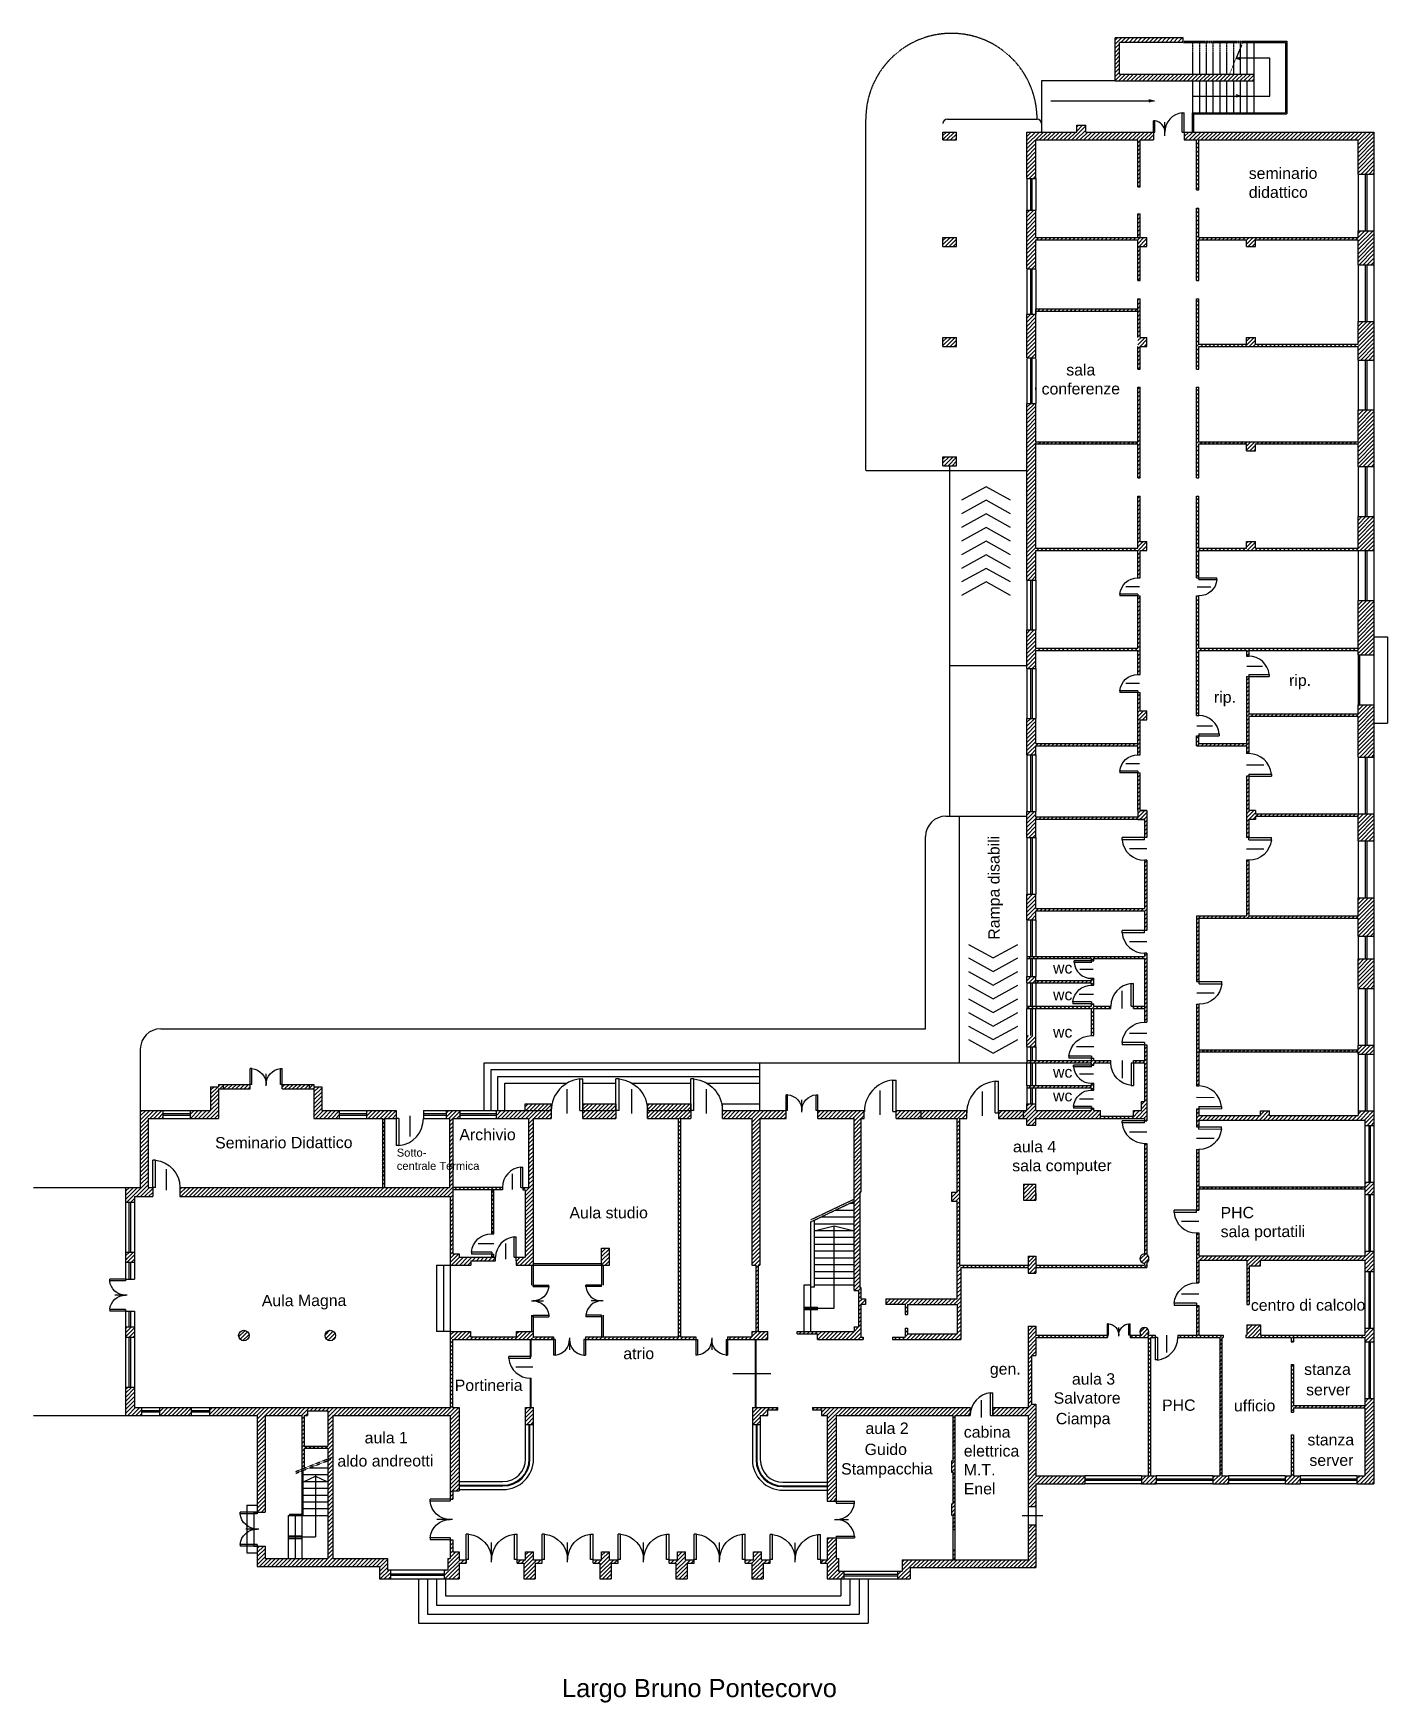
# Model space of a CAD drawing. Header units: millimetres. Extents: x 239933 to 299625, y 55328 to 128906.
import ezdxf

# ---------------------------------------------------------------- set-up
doc = ezdxf.new("R2010")
doc.units = ezdxf.units.MM
doc.linetypes.add('NASCOSTA', pattern=[9.525, 6.35, -3.175])
doc.linetypes.add('TRATTO-PUNTO', pattern=[25.4, 12.7, -6.35, 0, -6.35])
for name, color, linetype in [('BASE', 7, 'Continuous'), ('INFISSI', 4, 'Continuous'), ('RETINI', 8, 'Continuous'), ('SCALE', 4, 'Continuous'), ('TESTO', 7, 'Continuous')]:
    doc.layers.add(name, color=color, linetype=linetype)
doc.styles.get("Standard").update_dxf_attribs({"font": 'Arial.ttf'})
pattern_1 = [(45, (-250851.93, 97499.9), (-89.041485, 89.041485), [])]

msp = doc.modelspace()

# ---------------------------------------------------------------- texts
at = {"layer": 'TESTO'}
for s, rotation, p in [('rip.', 0.15, (295282, 100141)), ('rip.', 0.15, (291971, 99399)), ('Rampa disabili', 90.15, (282528, 88955)), ('wc', 0.15, (284878, 87464)), ('wc', 0.15, (284878, 86285)), ('wc', 0.15, (284878, 84640)), ('wc', 0.15, (284878, 82873)), ('wc', 0.15, (284878, 81829)), ('Seminario Didattico', 0.15, (247945, 79756)), ('Archivio', 0.15, (258710, 80113)), ('aula 4', 0.15, (283114, 79584)), ('sala computer', 0.15, (283080, 78748)), ('Aula studio', 0.15, (263564, 76667)), ('Aula Magna', 0.15, (250003, 72800)), ('centro di calcolo', 0.15, (293598, 72595)), ('atrio', 0.15, (265937, 70465)), ('gen.', 0.15, (282093, 69787)), ('stanza', 0.15, (295946, 69769)), ('Portineria', 0.15, (258506, 69064)), ('aula 3', 0.15, (285711, 69342)), ('server', 0.15, (296032, 68868)), ('Salvatore', 0.15, (284906, 68502)), ('PHC', 0.15, (289684, 68187)), ('ufficio', 0.15, (292852, 68164)), ('aula 2', 0.15, (276610, 67170)), ('Ciampa', 0.15, (285001, 67597)), ('aula 1', 0.15, (254536, 66753)), ('stanza', 0.15, (296092, 66662)), ('aldo andreotti', 0.15, (253333, 65730)), ('Guido', 0.15, (276575, 66240)), ('Stampacchia', 0.15, (275538, 65379)), ('server', 0.15, (296178, 65761))]:
    msp.add_text(s, height=500, rotation=rotation, dxfattribs=at).set_placement(p)
msp.add_text('Largo Bruno Pontecorvo', height=800, dxfattribs=at).set_placement((263236, 55569))
at = {"layer": 'TESTO', "char_height": 500, "attachment_point": 1, "rotation": 0.15}
for s, width, insert in [('seminario\\Pdidattico', 3931.1, (293503, 122988)), ('\\pxqc;sala conferenze', 2921.62, (284639, 114322)), ('PHC \\Psala portatili', 5149.14, (292262, 77176))]:
    msp.add_mtext_dynamic_manual_height_columns(s, width=width, gutter_width=2500, heights=[0], dxfattribs=dict(at, insert=insert))
at = {"layer": 'TESTO', "insert": (255952, 79745), "char_height": 350, "width": 3507.06, "attachment_point": 1}
msp.add_mtext('Sotto-\\Pcentrale Termica ', dxfattribs=at)
at = {"layer": 'TESTO', "insert": (280944, 67507), "char_height": 500, "attachment_point": 1}
msp.add_mtext_dynamic_manual_height_columns('cabina \\Pelettrica \\PM.T. \\PEnel', width=10704.16, gutter_width=2500, heights=[0], dxfattribs=at)

# ---------------------------------------------------------------- blocks, each defined once
blk = doc.blocks.new('PORTA')
at = {"layer": 'INFISSI'}
for p, q in [((-5477.1, 11426.3), (-5477.1, 11376.6)), ((-5472.1, 11426.3), (-5477.1, 11426.3)), ((-5472.1, 11426.3), (-5472.1, 11376.6)), ((-5427.1, 11431.3), (-5427.1, 11392.9)), ((-5382.1, 11426.3), (-5382.1, 11376.6)), ((-5377.1, 11426.3), (-5382.1, 11426.3)), ((-5377.1, 11426.3), (-5377.1, 11376.6)), ((-5472.1, 11376.6), (-5477.1, 11376.6)), ((-5382.1, 11376.6), (-5377.1, 11376.6))]:
    blk.add_line(p, q, dxfattribs=at)
for centre, start, end in [((-5477.1, 11426.3), 275.7392, 360), ((-5377.1, 11426.3), 180, 264.2608)]:
    blk.add_arc(centre, 50, start, end, dxfattribs=at)
blk = doc.blocks.new('porta_1')
at = {"layer": 'INFISSI'}
for p, q in [((-12578.2, 17272.4), (-12578.2, 17364.9)), ((-12578.2, 17364.9), (-12568.9, 17364.9)), ((-12568.9, 17272.4), (-12568.9, 17364.9)), ((-12615.4, 17263.1), (-12615.4, 17334.5)), ((-12578.2, 17272.4), (-12568.9, 17272.4))]:
    blk.add_line(p, q, dxfattribs=at)
blk.add_arc((-12568.9, 17272.4), 93, 95.7392, 180, dxfattribs=at)
blk = doc.blocks.new('porta1')
at = {"layer": 'INFISSI'}
for p, q in [((567652, 157033), (567652, 157544)), ((567704, 157544), (567652, 157544)), ((567704, 157033), (567704, 157544)), ((568166, 156854), (568166, 157484)), ((568964, 157033), (568964, 157915)), ((568964, 157915), (569052, 157915)), ((569052, 157033), (569052, 157915)), ((567652, 157033), (567704, 157033)), ((568964, 157033), (569052, 157033))]:
    blk.add_line(p, q, dxfattribs=at)
for centre, radius, start, end in [((567652, 157033), 514, 0, 84.26083), ((569052, 157033), 886, 95.73917, 180)]:
    blk.add_arc(centre, radius, start, end, dxfattribs=at)

# ---------------------------------------------------------------- hatches: boundary and pattern name
at = {"layer": 'RETINI'}
h = msp.add_hatch(dxfattribs=at)
h.set_pattern_fill('ANSI31', color=256, scale=39.661, style=0)
h.set_pattern_definition(pattern_1)
h.paths.add_polyline_path([(248980, 71509, 1), (249442, 71509, 1)])
h.paths.add_polyline_path([(253251, 71509, 1), (252788, 71509, 1)])
h.paths.add_polyline_path([(290611, 128708), (287611, 128708), (287611, 126808), (293727, 126808), (293727, 127108), (287811, 127108), (287811, 128508), (290611, 128508)])
h.paths.add_polyline_path([(291305, 100708), (291205, 100708), (291205, 99808), (291305, 99808)], flags=17)
h.paths.add_polyline_path([(280625, 124558), (280025, 124558), (280025, 124208), (280625, 124208)])
h.paths.add_polyline_path([(280625, 119908), (280025, 119908), (280025, 119508), (280625, 119508)])
h.paths.add_polyline_path([(280625, 115508), (280025, 115508), (280025, 115108), (280625, 115108)])
h.paths.add_polyline_path([(280625, 110248), (280025, 110248), (280025, 109848), (280625, 109848)])
h.paths.add_polyline_path([(265330, 75358), (264980, 75358), (264980, 74608), (265330, 74608)], flags=17)
h.paths.add_polyline_path([(260234, 77938), (260134, 77938), (260134, 75995), (260234, 75995)], flags=16)
h.paths.add_polyline_path([(284125, 78178), (283575, 78178), (283575, 77478), (284125, 77478)], flags=17)
h.paths.add_polyline_path([(279058, 81428), (277958, 81428), (277958, 81078), (279058, 81078)], flags=16)
h.paths.add_polyline_path([(276558, 81428), (274508, 81428), (274508, 81078), (276108, 81078), (276108, 73488), (276308, 73488), (276308, 71888), (276108, 71888), (276108, 71688), (273600, 71688), (273600, 71588), (274500, 71588), (274500, 71338), (276508, 71338), (276508, 71438), (276408, 71438), (276408, 72878), (276608, 72878), (276608, 73128), (276408, 73128), (276408, 73628), (276358, 73628), (276358, 77828), (276408, 77828), (276408, 81078), (276558, 81078)])
h.paths.add_polyline_path([(273108, 81428), (270303, 81428), (270303, 81078), (271608, 81078), (271608, 74608), (271778, 74608), (271778, 73608), (271778, 72208), (271778, 71688), (271608, 71688), (271608, 71458), (270535, 71458), (270535, 71338), (272300, 71338), (272300, 71688), (271878, 71688), (271878, 72208), (271878, 73608), (271878, 74608), (271958, 74608), (271958, 81078), (273108, 81078)])
h.paths.add_polyline_path([(289015, 84328), (288915, 84328), (288915, 83628), (288425, 83628), (288425, 83528), (288915, 83528), (288915, 81828), (288775, 81828), (288775, 81428), (288425, 81428), (288425, 81178), (286975, 81178), (286975, 81428), (286675, 81428), (286675, 81528), (286575, 81528), (286575, 81428), (284125, 81428), (284125, 81728), (283725, 81728), (283725, 81428), (283575, 81428), (283575, 81078), (283725, 81078), (283725, 80778), (284125, 80778), (284125, 81078), (288915, 81078), (288915, 80978), (289015, 80978)])
h.paths.add_polyline_path([(283575, 81428), (282471, 81428), (282471, 81078), (283575, 81078)], flags=17)
h.paths.add_polyline_path([(281075, 81328, -0.000002), (281075, 81328), (281075, 81428), (279058, 81428), (279058, 81078), (280658, 81078), (280658, 77828), (280408, 77828), (280408, 77428), (280658, 77428), (280658, 73128), (277508, 73128), (277508, 72878), (278358, 72878), (278358, 72438), (278458, 72438), (278458, 72878), (280658, 72878), (280658, 71588), (278458, 71588), (278458, 71838), (278358, 71838), (278358, 71438), (277808, 71438), (277808, 71338), (280808, 71338), (280808, 74508), (283775, 74508), (283775, 74258), (284029, 74258, -0.02596), (284125, 74298), (284125, 74508), (284325, 74508), (289015, 74508), (289015, 74731, 0.54135), (289015, 75066), (289015, 79978), (288915, 79978), (288915, 75098, 1.047863), (288915, 74698), (288915, 74608), (284325, 74608), (284125, 74608), (284125, 75008), (283775, 75008), (283775, 74608), (280758, 74608), (280758, 81078), (281075, 81078)])
h.paths.add_polyline_path([(288715, 113308), (288615, 113308), (288615, 112651), (288715, 112651)])
h.paths.add_polyline_path([(288715, 111851), (288615, 111851), (288615, 110908), (284125, 110908), (284125, 112598), (283725, 112598), (283725, 104808), (284125, 104808), (284125, 106108), (288615, 106108), (288615, 104908), (288715, 104908), (288715, 106108), (289015, 106108), (289015, 106508), (288715, 106508), (288715, 108508), (288615, 108508), (288615, 106208), (284125, 106208), (284125, 110808), (288615, 110808), (288615, 109308), (288715, 109308)])
h.paths.add_polyline_path([(284125, 102608), (283725, 102608), (283725, 100908), (284125, 100908), (284125, 101708), (288615, 101708), (288615, 100647), (288715, 100647), (288715, 104108), (288615, 104108), (288615, 101808), (284125, 101808)])
h.paths.add_polyline_path([(289015, 99047), (288715, 99047), (288715, 99847), (288615, 99847), (288615, 97608), (284125, 97608), (284125, 98708), (283725, 98708), (283725, 97108), (284125, 97108), (284125, 97508), (288615, 97508), (288615, 97108), (288715, 97108), (288715, 98647), (289015, 98647)])
h.paths.add_polyline_path([(289015, 94658), (288715, 94658), (288715, 96308), (288615, 96308), (288615, 94658), (288615, 94358), (284125, 94358), (284125, 94608), (283725, 94608), (283725, 93458), (284125, 93458), (284125, 94258), (288615, 94258), (288915, 94258), (288915, 93458), (289015, 93458)])
h.paths.add_polyline_path([(289015, 92458), (288915, 92458), (288915, 90328), (284125, 90328), (284125, 90958), (283725, 90958), (283725, 89837), (284125, 89837), (284125, 90228), (288915, 90228), (288915, 89357), (289015, 89357)])
h.paths.add_polyline_path([(289015, 88357), (288915, 88357), (288915, 88209), (283725, 88209), (283725, 88128), (286575, 88128), (286575, 88028), (286675, 88028), (286675, 88128), (288915, 88128), (288915, 85328), (289015, 85328)])
h.paths.add_polyline_path([(286675, 87254), (286575, 87254), (286575, 87154), (284125, 87154), (284125, 87054), (286575, 87054), (286575, 86954), (286675, 86954)], flags=17)
h.paths.add_polyline_path([(284125, 87337), (283725, 87337), (283725, 87054), (284125, 87054)], flags=17)
h.paths.add_polyline_path([(287425, 86028), (286675, 86028), (286675, 86128), (286575, 86128), (286575, 86028), (283725, 86028), (283725, 85928), (286575, 85928), (286575, 84728), (286675, 84728), (286675, 85928), (287425, 85928)])
h.paths.add_polyline_path([(288915, 86028), (288425, 86028), (288425, 85928), (288915, 85928)], flags=17)
h.paths.add_polyline_path([(284125, 84728), (283725, 84728), (283725, 84228), (284125, 84228)])
h.paths.add_polyline_path([(287425, 83628), (286675, 83628), (286675, 83728), (286575, 83728), (286575, 83628), (283725, 83628), (283725, 83528), (286575, 83528), (286575, 83428), (286675, 83428), (286675, 83528), (287425, 83528)], flags=16)
h.paths.add_polyline_path([(286675, 82628), (286575, 82628), (286575, 82528), (283725, 82528), (283725, 82428), (286575, 82428), (286575, 82328), (286675, 82328)], flags=17)
h.paths.add_polyline_path([(299025, 75228), (298625, 75228), (298625, 75028), (291305, 75028), (291305, 76028), (291205, 76028), (291205, 73828), (291305, 73828), (291305, 74828), (293425, 74828), (293425, 72878), (293525, 72878), (293525, 74578), (294025, 74578), (294025, 74828), (298625, 74828), (298625, 74328), (299025, 74328)])
h.paths.add_polyline_path([(299025, 78268), (298625, 78268), (298625, 78068), (291305, 78068), (291305, 79708), (291205, 79708), (291205, 77028), (291305, 77028), (291305, 77968), (298625, 77968), (298625, 77728), (299025, 77728)])
h.paths.add_polyline_path([(299025, 81408), (298325, 81408), (298325, 81208), (294425, 81208), (294425, 81408), (294025, 81408), (294025, 81208), (291305, 81208), (291305, 81508), (291205, 81508), (291205, 80708), (291305, 80708), (291305, 81008), (298625, 81008), (298625, 80768), (299025, 80768)])
h.paths.add_polyline_path([(299025, 84308), (298325, 84308), (298325, 84108), (291305, 84108), (291305, 86108), (291205, 86108), (291205, 82508), (291305, 82508), (291305, 84008), (298325, 84008), (298325, 83908), (299025, 83908)])
h.paths.add_polyline_path([(299025, 88108), (298325, 88108), (298325, 86808), (299025, 86808)])
h.paths.add_polyline_path([(299025, 90808), (298325, 90808), (298325, 90008), (293505, 90008), (293505, 92458), (293405, 92458), (293405, 90008), (291205, 90008), (291205, 87108), (291305, 87108), (291305, 89908), (294553, 89908), (298325, 89908), (298325, 89108), (299025, 89108)])
h.paths.add_polyline_path([(299025, 94508), (298325, 94508), (293805, 94508), (293805, 94658), (293505, 94658), (293505, 96158), (293405, 96158), (293405, 93458), (293505, 93458), (293505, 94258), (293805, 94258), (293805, 94408), (298325, 94408), (298325, 93308), (299025, 93308)])
h.paths.add_polyline_path([(299025, 107608), (298325, 107608), (298325, 106208), (293805, 106208), (293805, 106508), (293405, 106508), (293405, 106208), (291305, 106208), (291305, 108508), (291205, 108508), (291205, 104908), (291305, 104908), (291305, 106108), (299025, 106108)])
h.paths.add_polyline_path([(299025, 112308), (298325, 112308), (298325, 110908), (291305, 110908), (291305, 113308), (291205, 113308), (291205, 109308), (291305, 109308), (291305, 110808), (293405, 110808), (293405, 110508), (293805, 110508), (293805, 110808), (298325, 110808), (298325, 109808), (299025, 109808)])
h.paths.add_polyline_path([(299025, 116208), (298325, 116208), (298325, 115208), (293805, 115208), (293805, 115508), (293405, 115508), (293405, 115208), (291305, 115208), (291305, 117208), (291205, 117208), (291205, 114108), (291305, 114108), (291305, 115108), (298325, 115108), (298325, 114508), (299025, 114508)])
h.paths.add_polyline_path([(299025, 120208), (298325, 120208), (298325, 119908), (291305, 119908), (291305, 121208), (291205, 121208), (291205, 118008), (291305, 118008), (291305, 119808), (293405, 119808), (293405, 119508), (293805, 119508), (293805, 119808), (298325, 119808), (298325, 118708), (299025, 118708)])
h.paths.add_polyline_path([(284125, 119808), (288615, 119808), (288615, 119508), (289015, 119508), (289015, 119908), (284125, 119908), (284125, 121108), (283725, 121108), (283725, 118527), (284125, 118527)])
h.paths.add_polyline_path([(288715, 120946), (288615, 120946), (288615, 119908), (288715, 119908)], flags=17)
h.paths.add_polyline_path([(288715, 119508), (288615, 119508), (288615, 118008), (288715, 118008)])
h.paths.add_polyline_path([(289015, 115508), (288715, 115508), (288715, 117208), (288615, 117208), (288615, 115508), (288615, 115108), (288615, 114108), (288715, 114108), (288715, 115108), (289015, 115108)])
h.paths.add_polyline_path([(288615, 116761), (284125, 116761), (284125, 116661), (288615, 116661)])
h.paths.add_polyline_path([(284125, 116527), (283725, 116527), (283725, 114598), (284125, 114598)])
h.paths.add_polyline_path([(265608, 81728), (264158, 81728), (264158, 81428), (265608, 81428)])
h.paths.add_polyline_path([(265608, 81428), (264158, 81428), (264158, 81078), (265608, 81078)])
h.paths.add_polyline_path([(268908, 81728), (267003, 81728), (267003, 81428), (268908, 81428)])
h.paths.add_polyline_path([(268908, 81428), (267003, 81428), (267003, 81078), (268358, 81078), (268358, 76358), (268358, 72208), (268358, 71458), (264263, 71458), (264263, 71338), (269135, 71338), (269135, 71458), (268458, 71458), (268458, 72208), (268458, 76358), (268458, 81078), (268908, 81078)])
h.paths.add_polyline_path([(262863, 71458), (261980, 71458), (261980, 71688), (261230, 71688), (261230, 71458), (259821, 71458), (259205, 71458), (259205, 71688), (258705, 71688), (258305, 71688), (258305, 68338), (247695, 68338), (247695, 67988), (249795, 67988), (249795, 63728), (250145, 63728), (250145, 67988), (251765, 67988), (251765, 65621), (251865, 65660), (251865, 66538), (252915, 66538), (252915, 61678), (250145, 61678), (250145, 62228), (249795, 62228), (249795, 61328), (255195, 61328), (255195, 60778), (255670, 60778), (255670, 61178), (255545, 61178), (255545, 61678), (253135, 61678), (253135, 67988), (258305, 67988), (258305, 64297), (258425, 64297), (258425, 64656), (258705, 64656), (258705, 68338), (258405, 68338), (258405, 71338), (262863, 71338)])
h.paths.add_polyline_path([(252915, 68188), (252915, 66638), (251865, 66638), (251865, 67988), (252015, 67988), (252015, 68188)], flags=16)
h.paths.add_polyline_path([(261980, 68338), (261630, 68338), (261630, 67588), (261980, 67588)], flags=16)
h.paths.add_polyline_path([(258705, 61478), (259005, 61478), (259005, 61628), (258705, 61628), (258705, 61978), (258425, 61978), (258425, 62497), (258305, 62497), (258305, 61678), (258205, 61678), (258205, 61178), (258040, 61178), (258040, 60778), (258705, 60778)], flags=16)
h.paths.add_polyline_path([(262055, 61478), (262355, 61478), (262355, 61628), (261980, 61628), (261980, 61978), (261630, 61978), (261630, 61628), (261255, 61628), (261255, 61478), (261375, 61478), (261555, 61478), (261555, 60778), (262055, 60778)], flags=16)
h.paths.add_polyline_path([(265405, 61478), (265705, 61478), (265705, 61628), (265330, 61628), (265330, 61978), (264980, 61978), (264980, 61628), (264605, 61628), (264605, 61478), (264905, 61478), (264905, 60778), (265405, 60778)])
h.paths.add_polyline_path([(272405, 61628), (272030, 61628), (272030, 61978), (271680, 61978), (271680, 61628), (271305, 61628), (271305, 61478), (271605, 61478), (271605, 60778), (272105, 60778), (272105, 61478), (272405, 61478)])
h.paths.add_polyline_path([(269055, 61628), (268680, 61628), (268680, 61978), (268330, 61978), (268330, 61628), (267955, 61628), (267955, 61478), (268255, 61478), (268255, 60778), (268755, 60778), (268755, 61478), (269055, 61478)])
h.paths.add_polyline_path([(284125, 63171), (283775, 63171), (283775, 61628), (278225, 61628), (278225, 61128), (278025, 61128), (278025, 60778), (278575, 60778), (278575, 61278), (284125, 61278)])
h.paths.add_polyline_path([(284125, 68478), (283925, 68478), (283925, 70628), (284125, 70628), (284125, 71428), (287275, 71428), (287275, 71528), (284125, 71528), (284125, 71928), (283775, 71928), (283775, 68338), (282226, 68338), (282226, 67988), (283775, 67988), (283775, 63971), (284125, 63971), (284125, 64978), (286275, 64978), (286275, 65328), (284125, 65328)])
h.paths.add_polyline_path([(272300, 68238), (272750, 68238), (272750, 68338), (271625, 68338), (271625, 67588), (271975, 67588), (271975, 67988), (272300, 67988)])
h.paths.add_polyline_path([(289425, 65328), (289175, 65328), (289175, 71428), (289375, 71428), (289375, 71528), (289059, 71528, 2.137937), (288752, 71528), (288275, 71528), (288275, 71428), (289075, 71428), (289075, 65328), (288775, 65328), (288775, 64978), (289425, 64978)])
h.paths.add_polyline_path([(292611, 65328), (292325, 65328), (292325, 71428), (292374, 71428), (292374, 71528), (291305, 71528), (291305, 72828), (291205, 72828), (291205, 71528), (290375, 71528), (290375, 71428), (292225, 71428), (292225, 65328), (291925, 65328), (291925, 64978), (292611, 64978)])
h.paths.add_polyline_path([(295775, 65328), (295475, 65328), (295475, 67128), (295375, 67128), (295375, 65328), (295111, 65328), (295111, 64978), (295775, 64978)])
h.paths.add_polyline_path([(299025, 68728), (298625, 68728), (298625, 68428), (295475, 68428), (295475, 70228), (295375, 70228), (295375, 68128), (295475, 68128), (295475, 68328), (298625, 68328), (298625, 65328), (298275, 65328), (298275, 64978), (299025, 64978)])
h.paths.add_polyline_path([(299025, 71828), (298625, 71828), (298625, 71528), (294025, 71528), (294025, 71978), (293425, 71978), (293425, 71528), (293374, 71528), (293374, 71428), (295375, 71428), (295375, 71228), (295475, 71228), (295475, 71428), (298625, 71428), (298625, 71228), (299025, 71228)])
h.paths.add_polyline_path([(260134, 74958), (260134, 75095), (260234, 75095), (260234, 74958)], flags=16)
h.paths.add_polyline_path([(258428, 78038), (258428, 77938), (260608, 77938), (260608, 78038)])
h.paths.add_polyline_path([(245645, 81078), (245645, 81428), (244645, 81428), (244645, 78038), (243995, 78038), (243995, 77388), (244395, 77388), (244395, 77638), (245195, 77638), (245195, 78038), (244995, 78038), (244995, 81078)])
h.paths.add_polyline_path([(248295, 82378), (248295, 82578), (248095, 82578), (248095, 82478), (247745, 82478), (247745, 81428), (246845, 81428), (246845, 81078), (248095, 81078), (248095, 82378)])
h.paths.add_polyline_path([(249495, 82378), (249495, 82578), (248295, 82578), (248295, 82378)])
h.paths.add_polyline_path([(252095, 82378), (252095, 82578), (250895, 82578), (250895, 82378)])
h.paths.add_polyline_path([(253415, 81078), (253415, 81428), (252645, 81428), (252645, 82478), (252295, 82478), (252295, 82578), (252095, 82578), (252095, 82378), (252295, 82378), (252295, 81078)])
h.paths.add_polyline_path([(258728, 81078), (258728, 81428), (258128, 81428), (258128, 81078), (258278, 81078), (258278, 80478), (258278, 78038), (255415, 78038), (255415, 81078), (255928, 81078), (255928, 81428), (254615, 81428), (254615, 81078), (255315, 81078), (255315, 78038), (246395, 78038), (246395, 77638), (258308, 77638), (258308, 74608), (259208, 74608), (259208, 74808), (260308, 74808), (260308, 74958), (258708, 74958), (258708, 75108), (258428, 75108), (258428, 80478), (258428, 81078)])
h.paths.add_polyline_path([(246895, 68338), (245495, 68338), (245495, 67988), (246895, 67988)])
h.paths.add_polyline_path([(244395, 75188), (243995, 75188), (243995, 74738), (244395, 74738)])
h.paths.add_polyline_path([(244395, 71888), (243995, 71888), (243995, 71438), (244395, 71438)])
h.paths.add_polyline_path([(244395, 69238), (243995, 69238), (243995, 67988), (244695, 67988), (244695, 68338), (244395, 68338)])
h.paths.add_polyline_path([(265450, 74442), (266219, 74442), (266219, 75284), (265450, 75284)], flags=25)
h.paths.add_polyline_path([(258431, 73639), (259201, 73639), (259201, 74481), (258431, 74481)], flags=9)
h.paths.add_polyline_path([(260692, 67443), (261461, 67443), (261461, 68285), (260692, 68285)], flags=25)
h.paths.add_polyline_path([(258378, 68925), (261960, 68935), (261958, 69705), (258376, 69696)], flags=24)
h.paths.add_polyline_path([(263431, 76523), (267545, 76534), (267543, 77333), (263429, 77322)], flags=9)
h.paths.add_polyline_path([(260328, 81428), (261608, 81428), (261608, 81728), (262762, 81728), (262760, 81078), (261958, 81078), (261958, 74608), (261208, 74608), (261208, 74958), (261608, 74958), (261608, 77938), (261508, 77938), (261508, 78038), (261758, 78038), (261758, 81078), (260328, 81078)])
h.paths.add_polyline_path([(275325, 62591), (274925, 62591), (274925, 61628), (274625, 61628), (274625, 61478), (274925, 61478), (274925, 60778), (275656, 60778), (275656, 61128), (275425, 61128), (275425, 61678), (275325, 61678)])
h.paths.add_polyline_path([(291205, 98837), (291305, 98837), (291305, 99808), (291205, 99808)], flags=17)
h.paths.add_polyline_path([(289312, 124208), (289312, 124558), (286325, 124558), (286325, 124858), (285925, 124858), (285925, 124558), (283725, 124558), (283725, 122508), (284125, 122508), (284125, 124208), (288615, 124208), (288615, 122146), (288715, 122146), (288715, 124208)])
h.paths.add_polyline_path([(290662, 124558), (290662, 124208), (291205, 124208), (291205, 122008), (291305, 122008), (291305, 124208), (298325, 124208), (298325, 122708), (299025, 122708), (299025, 124558)])
h.paths.add_polyline_path([(293505, 100560), (293405, 100560), (293405, 97608), (291305, 97608), (291305, 97937), (291205, 97937), (291205, 97508), (293405, 97508), (293405, 97158), (293505, 97158), (293505, 98808), (298325, 98808), (298325, 97008), (299025, 97008), (299025, 99308), (298325, 99308), (298325, 98908), (293505, 98908)])
h.paths.add_polyline_path([(293405, 101460), (293505, 101460), (293505, 101708), (298325, 101708), (298325, 101508), (299025, 101508), (299025, 103908), (298325, 103908), (298325, 101808), (291305, 101808), (291305, 104108), (291205, 104108), (291205, 100708), (291305, 100708), (291305, 101708), (293405, 101708)])
h.paths.add_polyline_path([(280555, 63588), (280555, 67988), (281226, 67988), (281226, 68338), (274275, 68338), (274275, 68238), (274675, 68238), (274675, 67988), (274925, 67988), (274925, 64207), (275325, 64207), (275325, 67988), (280455, 67988), (280455, 65988), (280405, 65988), (280405, 65488), (280455, 65488), (280455, 64088), (280405, 64088), (280405, 63588)])
h = msp.add_hatch(dxfattribs=at)
h.set_pattern_fill('ANSI31', color=256, scale=39.661, style=0)
h.set_pattern_definition(pattern_1)
h.paths.add_polyline_path([(288715, 112651), (288615, 112651), (288615, 111851), (288715, 111851)])
h = msp.add_hatch(dxfattribs=at)
h.set_pattern_fill('ANSI31', color=256, scale=39.661, style=0)
h.set_pattern_definition(pattern_1)
h.paths.add_polyline_path([(280555, 63588), (280455, 63588), (280455, 62958), (280555, 62958)])
h.paths.add_polyline_path([(280555, 62058), (280455, 62058), (280455, 61628), (280555, 61628)])

# ---------------------------------------------------------------- linework, layer by layer
at = {"layer": 'BASE'}
for p, q in [((287611, 126808), (287611, 128708)), ((290611, 128708), (287611, 128708)), ((287811, 127108), (287811, 128508)), ((290611, 128508), (287811, 128508)), ((290611, 128508), (290611, 128708)), ((287611, 126808), (293727, 126808)), ((287811, 127108), (293727, 127108)), ((293727, 127108), (293727, 126808)), ((280025, 124208), (280025, 124558)), ((280025, 124558), (280625, 124558)), ((280625, 124208), (280625, 124558)), ((283725, 124558), (285925, 124558)), ((283725, 122508), (283725, 124558)), ((283725, 124558), (284375, 124558)), ((285925, 124558), (285925, 124858)), ((285925, 124858), (286325, 124858)), ((286325, 124558), (286325, 124858)), ((286325, 124558), (289312, 124558)), ((289312, 124558), (289312, 124208)), ((290662, 124558), (299025, 124558)), ((290662, 124558), (290662, 124208)), ((299025, 124558), (299025, 122708)), ((280025, 124208), (280625, 124208)), ((284125, 122508), (284125, 124208)), ((284125, 124208), (288615, 124208)), ((284125, 122508), (284125, 124208)), ((284125, 124208), (284375, 124208)), ((288615, 122146), (288615, 124208)), ((288715, 122146), (288715, 124208)), ((288715, 124208), (289312, 124208)), ((290662, 124208), (291205, 124208)), ((291205, 122008), (291205, 124208)), ((291305, 124208), (298325, 124208)), ((291305, 122008), (291305, 124208)), ((298325, 122708), (298325, 124208)), ((283725, 122508), (283725, 122539)), ((283725, 122508), (284125, 122508)), ((288615, 122146), (288715, 122146)), ((298325, 122708), (299025, 122708)), ((291205, 122008), (291305, 122008)), ((283725, 118527), (283725, 121108)), ((283725, 121108), (284125, 121108)), ((284125, 119908), (284125, 121108)), ((284125, 119908), (284125, 121108)), ((288615, 119908), (288615, 120946)), ((288615, 120946), (288715, 120946)), ((288715, 119908), (288715, 120946)), ((291205, 118008), (291205, 121208)), ((291205, 121208), (291305, 121208)), ((291305, 119908), (291305, 121208)), ((298325, 119908), (298325, 120208)), ((298325, 120208), (299025, 120208)), ((299025, 120208), (299025, 118708)), ((280025, 119508), (280025, 119908)), ((280025, 119908), (280625, 119908)), ((280025, 119508), (280625, 119508)), ((280625, 119508), (280625, 119908)), ((284125, 119908), (289015, 119908)), ((284125, 118527), (284125, 119808)), ((284125, 118527), (284125, 119808)), ((284125, 119808), (288615, 119808)), ((288615, 118008), (288615, 119808)), ((288615, 119508), (289015, 119508)), ((288715, 118008), (288715, 119508)), ((289015, 119508), (289015, 119908)), ((291305, 119908), (298325, 119908)), ((291305, 119808), (293405, 119808)), ((291305, 118008), (291305, 119808)), ((293405, 119508), (293405, 119808)), ((293405, 119508), (293805, 119508)), ((293805, 119808), (298325, 119808)), ((293805, 119508), (293805, 119808)), ((298325, 118708), (298325, 119808)), ((283725, 118527), (284125, 118527)), ((298325, 118708), (299025, 118708)), ((288615, 118008), (288715, 118008)), ((291205, 118008), (291305, 118008)), ((288615, 115508), (288615, 117208)), ((288615, 117208), (288715, 117208)), ((288715, 115508), (288715, 117208)), ((291205, 114108), (291205, 117208)), ((291205, 117208), (291305, 117208)), ((291305, 115208), (291305, 117208)), ((283725, 114598), (283725, 116527)), ((283725, 116527), (284125, 116527)), ((284125, 114598), (284125, 116761)), ((284125, 116761), (288615, 116761)), ((284125, 116661), (288615, 116661)), ((298325, 115208), (298325, 116208)), ((298325, 116208), (299025, 116208)), ((299025, 116208), (299025, 114508)), ((280025, 115108), (280025, 115508)), ((280025, 115508), (280625, 115508)), ((280025, 115108), (280625, 115108)), ((280625, 115108), (280625, 115508)), ((284125, 114598), (284125, 115108)), ((288615, 114108), (288615, 115108)), ((288715, 115508), (289015, 115508)), ((288715, 114108), (288715, 115108)), ((288715, 115108), (289015, 115108)), ((289015, 115108), (289015, 115508)), ((291305, 115208), (293405, 115208)), ((291305, 115108), (298325, 115108)), ((291305, 114108), (291305, 115108)), ((293405, 115508), (293805, 115508)), ((293405, 115208), (293405, 115508)), ((293805, 115208), (293805, 115508)), ((293805, 115208), (298325, 115208)), ((298325, 114508), (298325, 115108)), ((283725, 114598), (284125, 114598)), ((288615, 114108), (288715, 114108)), ((291205, 114108), (291305, 114108)), ((298325, 114508), (299025, 114508)), ((283725, 104808), (283725, 112598)), ((283725, 112598), (284125, 112598)), ((284125, 113194), (284125, 113294)), ((284125, 113194), (284125, 113294)), ((284125, 110908), (284125, 112598)), ((284125, 110908), (284125, 112598)), ((288615, 113308), (288715, 113308)), ((288615, 111851), (288615, 113308)), ((288715, 111851), (288715, 113308)), ((291205, 113308), (291305, 113308)), ((291205, 109308), (291205, 113308)), ((291305, 110908), (291305, 113308)), ((288615, 110908), (288615, 111851)), ((288715, 109308), (288715, 111851)), ((298325, 110908), (298325, 112308)), ((298325, 112308), (299025, 112308)), ((299025, 112308), (299025, 109808)), ((284125, 110908), (288615, 110908)), ((284125, 106208), (284125, 110808)), ((284125, 110808), (288615, 110808)), ((284125, 109642), (284125, 110808)), ((288615, 109308), (288615, 110808)), ((291305, 110908), (298325, 110908)), ((291305, 110808), (293405, 110808)), ((291305, 109308), (291305, 110808)), ((293405, 110508), (293405, 110808)), ((293405, 110508), (293805, 110508)), ((293805, 110808), (298325, 110808)), ((293805, 110508), (293805, 110808)), ((298325, 109808), (298325, 110808)), ((280025, 109848), (280025, 110248)), ((280025, 110248), (280625, 110248)), ((280025, 109848), (280625, 109848)), ((280625, 109848), (280625, 110248)), ((298325, 109808), (299025, 109808)), ((288615, 109308), (288715, 109308)), ((291205, 109308), (291305, 109308)), ((288615, 106208), (288615, 108508)), ((288615, 108508), (288715, 108508)), ((288715, 106508), (288715, 108508)), ((291205, 104908), (291205, 108508)), ((291205, 108508), (291305, 108508)), ((291305, 106208), (291305, 108508)), ((298325, 106208), (298325, 107608)), ((298325, 107608), (299025, 107608)), ((299025, 107608), (299025, 106108)), ((284125, 106208), (288615, 106208)), ((284125, 104808), (284125, 106108)), ((284125, 106108), (288615, 106108)), ((288615, 104908), (288615, 106108)), ((288715, 106508), (289015, 106508)), ((288715, 104908), (288715, 106108)), ((288715, 106108), (289015, 106108)), ((289015, 106108), (289015, 106508)), ((291305, 106208), (293405, 106208)), ((291305, 106108), (299025, 106108)), ((291305, 104908), (291305, 106108)), ((293405, 106508), (293805, 106508)), ((293405, 106208), (293405, 106508)), ((293805, 106208), (293805, 106508)), ((293805, 106208), (298325, 106208)), ((283725, 104808), (284125, 104808)), ((288615, 104908), (288715, 104908)), ((291205, 104908), (291305, 104908)), ((288615, 104108), (288715, 104108)), ((288615, 101808), (288615, 104108)), ((288715, 100647), (288715, 104108)), ((291205, 104108), (291305, 104108)), ((291205, 98837), (291205, 104108)), ((291305, 101808), (291305, 104108)), ((298325, 101808), (298325, 103908)), ((298325, 103908), (299025, 103908)), ((299025, 103908), (299025, 101508)), ((283725, 100908), (283725, 102608)), ((283725, 102608), (284125, 102608)), ((284125, 101808), (284125, 102608)), ((284125, 101808), (288615, 101808)), ((284125, 100908), (284125, 101708)), ((284125, 101708), (288615, 101708)), ((288615, 100647), (288615, 101708)), ((291305, 101808), (298325, 101808)), ((291305, 101708), (293405, 101708)), ((291305, 98837), (291305, 101708)), ((293405, 101708), (293405, 101460)), ((293505, 101708), (298325, 101708)), ((293505, 101708), (293505, 101460)), ((298325, 101508), (298325, 101708)), ((283725, 100908), (284125, 100908)), ((293405, 101460), (293505, 101460)), ((298325, 101508), (299025, 101508)), ((288615, 100647), (288715, 100647)), ((293405, 100560), (293405, 97608)), ((293405, 100560), (293505, 100560)), ((293505, 100560), (293505, 98908)), ((288615, 97608), (288615, 99847)), ((288615, 99847), (288715, 99847)), ((288715, 99047), (288715, 99847)), ((283725, 97108), (283725, 98708)), ((283725, 98708), (284125, 98708)), ((284125, 97608), (284125, 98708)), ((288715, 99047), (289015, 99047)), ((288715, 98647), (289015, 98647)), ((288715, 97108), (288715, 98647)), ((289015, 98647), (289015, 99047)), ((291205, 98837), (291305, 98837)), ((293505, 98908), (298325, 98908)), ((293505, 98808), (298325, 98808)), ((293505, 98808), (293505, 97158)), ((298325, 98908), (298325, 99308)), ((298325, 99308), (299025, 99308)), ((298325, 97008), (298325, 98808)), ((299025, 99308), (299025, 97008)), ((291205, 97508), (291205, 97937)), ((291205, 97937), (291305, 97937)), ((291305, 97608), (291305, 97937)), ((284125, 97608), (288615, 97608)), ((284125, 97108), (284125, 97508)), ((284125, 97508), (288615, 97508)), ((288615, 97108), (288615, 97508)), ((291205, 97508), (293405, 97508)), ((291305, 97608), (293405, 97608)), ((293405, 97508), (293405, 97158)), ((293505, 97158), (293405, 97158)), ((283725, 97108), (284125, 97108)), ((288615, 97108), (288715, 97108)), ((298325, 97008), (299025, 97008)), ((288615, 94658), (288615, 96308)), ((288615, 96308), (288715, 96308)), ((288715, 94658), (288715, 96308)), ((293405, 96158), (293405, 93458)), ((293505, 96158), (293405, 96158)), ((293505, 96158), (293505, 94658)), ((283725, 93458), (283725, 94608)), ((283725, 94608), (284125, 94608)), ((284125, 94358), (284125, 94608)), ((288615, 94358), (284125, 94358)), ((284125, 93458), (284125, 94258)), ((288615, 94258), (284125, 94258)), ((288615, 94658), (288615, 94358)), ((288615, 94258), (288915, 94258)), ((288915, 94258), (288615, 94258)), ((288715, 94658), (289015, 94658)), ((289015, 94658), (288715, 94658)), ((288915, 94258), (288915, 93458)), ((289015, 94658), (289015, 93458)), ((289015, 94658), (289015, 94258)), ((293805, 94658), (293505, 94658)), ((293505, 94258), (293505, 93458)), ((293805, 94258), (293505, 94258)), ((293805, 94658), (293805, 94508)), ((293805, 94508), (298325, 94508)), ((293805, 94408), (298325, 94408)), ((293805, 94408), (293805, 94258)), ((298325, 94508), (299025, 94508)), ((298325, 93308), (298325, 94408)), ((299025, 94508), (299025, 93308)), ((283725, 93458), (284125, 93458)), ((289015, 93458), (288915, 93458)), ((293505, 93458), (293405, 93458)), ((298325, 93308), (299025, 93308)), ((288915, 92458), (288915, 90328)), ((289015, 92458), (288915, 92458)), ((289015, 92458), (289015, 89357)), ((293405, 92458), (293405, 90008)), ((293505, 92458), (293405, 92458)), ((293505, 92458), (293505, 90008)), ((283725, 89837), (283725, 90958)), ((283725, 90958), (284125, 90958)), ((284125, 90328), (284125, 90958)), ((298325, 90008), (298325, 90808)), ((298325, 90808), (299025, 90808)), ((299025, 90808), (299025, 89108)), ((283725, 89837), (284125, 89837)), ((284125, 90328), (288915, 90328)), ((284125, 90228), (288915, 90228)), ((284125, 89837), (284125, 90228)), ((288915, 90228), (288915, 89357)), ((291205, 90008), (291205, 87108)), ((291205, 90008), (293405, 90008)), ((291305, 89908), (298325, 89908)), ((291305, 89908), (291305, 87108)), ((291305, 89908), (294553, 89908)), ((293505, 90008), (298325, 90008)), ((298325, 90249), (298325, 90449)), ((298325, 89108), (298325, 89908)), ((289015, 89357), (288915, 89357)), ((298325, 89108), (299025, 89108)), ((288915, 88357), (288915, 88209)), ((289015, 88357), (288915, 88357)), ((289015, 88357), (289015, 85328)), ((283725, 88209), (288915, 88209)), ((283725, 88209), (283725, 88128)), ((283725, 88128), (286575, 88128)), ((286575, 88028), (286575, 88128)), ((286575, 88028), (286675, 88028)), ((286675, 88028), (286675, 88128)), ((286675, 88128), (288915, 88128)), ((288915, 88128), (288915, 85328)), ((298325, 86808), (298325, 88108)), ((298325, 88108), (299025, 88108)), ((299025, 88108), (299025, 86808)), ((283725, 87054), (283725, 87337)), ((283725, 87337), (284125, 87337)), ((283725, 87054), (284125, 87054)), ((284125, 87054), (284125, 87337)), ((284125, 87154), (286575, 87154)), ((284125, 87054), (286575, 87054)), ((286575, 87154), (286575, 87254)), ((286575, 87254), (286675, 87254)), ((286575, 86954), (286575, 87054)), ((286575, 86954), (286675, 86954)), ((286675, 86954), (286675, 87254)), ((291205, 87108), (291305, 87108)), ((286575, 86028), (286575, 86128)), ((286575, 86128), (286675, 86128)), ((286675, 86028), (286675, 86128)), ((291205, 86108), (291205, 82508)), ((291205, 86108), (291305, 86108)), ((291305, 86108), (291305, 84108)), ((298325, 86808), (299025, 86808)), ((283725, 86028), (286575, 86028)), ((283725, 86028), (283725, 85928)), ((283725, 85928), (286575, 85928)), ((286575, 84728), (286575, 85928)), ((286675, 86028), (287425, 86028)), ((286675, 85928), (287425, 85928)), ((286675, 84728), (286675, 85928)), ((287425, 85928), (287425, 86028)), ((288425, 85928), (288425, 86028)), ((288425, 86028), (288915, 86028)), ((288425, 85928), (288915, 85928)), ((283725, 84228), (283725, 84728)), ((284125, 84228), (284125, 84728)), ((286575, 84728), (286675, 84728)), ((288915, 85328), (289015, 85328)), ((283725, 84228), (284125, 84228)), ((288915, 84328), (289015, 84328)), ((288915, 84328), (288915, 83628)), ((289015, 84328), (289015, 80978)), ((291305, 84108), (298325, 84108)), ((291305, 84008), (298325, 84008)), ((291305, 84008), (291305, 82508)), ((298325, 84108), (298325, 84308)), ((298325, 84308), (299025, 84308)), ((298325, 83908), (298325, 84008)), ((298325, 83908), (299025, 83908)), ((299025, 84308), (299025, 83908)), ((271958, 81428), (271958, 83528)), ((283725, 83628), (286575, 83628)), ((283725, 83628), (283725, 83528)), ((283725, 83528), (286575, 83528)), ((286575, 83628), (286575, 83728)), ((286575, 83728), (286675, 83728)), ((286575, 83428), (286575, 83528)), ((286575, 83428), (286675, 83428)), ((286675, 83628), (286675, 83728)), ((286675, 83628), (287425, 83628)), ((286675, 83528), (287425, 83528)), ((286675, 83428), (286675, 83528)), ((287425, 83528), (287425, 83628)), ((288425, 83528), (288425, 83628)), ((288425, 83628), (288915, 83628)), ((288425, 83528), (288915, 83528)), ((288915, 83528), (288915, 81828)), ((247745, 82478), (247745, 81428)), ((247745, 82478), (248095, 82478)), ((248095, 82578), (248095, 82478)), ((248095, 82578), (248295, 82578)), ((248295, 82578), (249495, 82578)), ((248295, 82578), (248295, 82378)), ((249495, 82378), (249495, 82578)), ((250895, 82578), (252095, 82578)), ((250895, 82378), (250895, 82578)), ((252095, 82578), (252095, 82378)), ((252095, 82578), (252295, 82578)), ((252295, 82578), (252295, 82478)), ((252295, 82478), (252645, 82478)), ((252645, 82478), (252645, 81428)), ((283725, 82528), (286575, 82528)), ((283725, 82528), (283725, 82428)), ((283725, 82428), (286575, 82428)), ((286575, 82528), (286575, 82628)), ((286575, 82628), (286675, 82628)), ((286575, 82328), (286575, 82428)), ((286675, 82328), (286675, 82628)), ((291205, 82508), (291305, 82508)), ((248095, 82378), (248295, 82378)), ((248095, 82378), (248095, 81078)), ((248295, 82378), (249495, 82378)), ((250895, 82378), (252095, 82378)), ((252095, 82378), (252295, 82378)), ((252295, 82378), (252295, 81078)), ((261608, 81728), (262762, 81728)), ((261608, 81428), (261608, 81728)), ((262762, 81728), (262762, 81078)), ((264158, 81728), (264158, 81428)), ((264158, 81728), (265608, 81728)), ((265608, 81728), (265608, 81428)), ((267003, 81078), (267003, 81728)), ((267003, 81728), (268908, 81728)), ((268908, 81728), (268908, 81078)), ((270303, 81078), (270303, 81728)), ((270303, 81728), (271958, 81728)), ((283725, 81428), (283725, 81728)), ((283725, 81728), (284125, 81728)), ((284125, 81428), (284125, 81728)), ((286575, 82328), (286675, 82328)), ((288775, 81428), (288775, 81828)), ((288775, 81828), (288915, 81828)), ((244645, 81428), (245645, 81428)), ((244645, 81428), (244645, 78038)), ((244995, 81078), (244995, 78038)), ((244995, 81078), (245645, 81078)), ((245645, 81428), (245645, 81078)), ((246845, 81428), (247745, 81428)), ((246845, 81428), (246845, 81078)), ((246845, 81078), (248095, 81078)), ((252295, 81078), (253415, 81078)), ((252645, 81428), (253415, 81428)), ((253415, 81428), (253415, 81078)), ((254615, 81428), (255928, 81428)), ((254615, 81428), (254615, 81078)), ((254615, 81078), (255315, 81078)), ((255315, 81078), (255315, 78038)), ((255415, 81078), (255415, 78038)), ((255415, 81078), (255928, 81078)), ((255928, 81428), (255928, 81078)), ((258128, 81428), (258728, 81428)), ((258128, 81428), (258128, 81078)), ((258128, 81078), (258278, 81078)), ((258278, 81078), (258278, 80478)), ((258428, 81078), (258728, 81078)), ((258428, 81078), (258428, 80478)), ((258728, 81428), (258728, 81078)), ((260328, 81428), (262762, 81428)), ((260328, 81428), (260328, 81078)), ((260328, 81078), (261758, 81078)), ((261758, 81078), (261758, 78038)), ((261958, 81078), (261958, 74608)), ((261958, 81078), (262758, 81078)), ((262758, 81078), (262762, 81078)), ((264158, 81428), (265608, 81428)), ((264158, 81078), (264158, 81428)), ((264158, 81078), (265608, 81078)), ((265603, 81378), (265608, 81378)), ((265608, 81428), (265608, 81078)), ((267003, 81428), (268908, 81428)), ((267003, 81078), (268358, 81078)), ((268358, 81078), (268358, 76358)), ((268458, 81078), (268458, 76358)), ((268458, 81078), (268908, 81078)), ((270303, 81428), (273108, 81428)), ((270303, 81078), (271608, 81078)), ((271608, 81078), (271608, 74608)), ((271958, 81078), (271958, 74608)), ((271958, 81078), (273108, 81078)), ((273108, 81078), (273108, 81428)), ((274508, 81428), (276558, 81428)), ((274508, 81078), (274508, 81428)), ((274508, 81078), (276108, 81078)), ((276108, 73488), (276108, 81078)), ((276408, 81078), (276408, 77828)), ((276408, 81078), (276558, 81078)), ((276558, 81078), (276558, 81428)), ((277958, 81428), (281075, 81428)), ((277958, 81078), (277958, 81428)), ((277958, 81078), (279058, 81078)), ((279058, 81078), (279058, 81428)), ((279058, 81078), (280658, 81078)), ((280658, 77828), (280658, 81078)), ((280758, 81078), (280758, 74608)), ((280758, 81078), (281075, 81078)), ((281071, 81378), (281075, 81378)), ((281075, 81078), (281075, 81428)), ((282471, 81428), (282471, 81078)), ((282471, 81428), (283725, 81428)), ((282471, 81078), (283725, 81078)), ((283575, 81078), (283575, 81428)), ((283725, 80778), (283725, 81078)), ((284125, 81428), (286575, 81428)), ((284125, 81078), (288915, 81078)), ((284125, 80778), (284125, 81078)), ((286575, 81428), (286575, 81528)), ((286575, 81528), (286675, 81528)), ((286675, 81428), (286675, 81528)), ((286675, 81428), (286975, 81428)), ((286975, 81178), (286975, 81428)), ((286975, 81178), (288425, 81178)), ((288425, 81178), (288425, 81428)), ((288425, 81428), (288775, 81428)), ((288915, 81078), (288915, 80978)), ((288915, 81078), (288915, 80978)), ((288915, 80978), (289015, 80978)), ((291205, 81508), (291305, 81508)), ((291205, 81508), (291205, 80708)), ((291305, 81508), (291305, 81208)), ((291305, 81208), (294025, 81208)), ((291305, 81008), (298625, 81008)), ((291305, 81008), (291305, 80708)), ((294025, 81408), (294425, 81408)), ((294025, 81208), (294025, 81408)), ((294425, 81208), (294425, 81408)), ((294425, 81208), (298325, 81208)), ((298325, 81408), (299025, 81408)), ((298325, 81408), (298325, 81208)), ((298625, 81008), (298625, 80768)), ((299025, 81408), (299025, 80768)), ((258278, 80478), (258278, 78038)), ((258428, 80478), (258428, 75108)), ((283725, 80778), (284125, 80778)), ((291205, 80708), (291305, 80708)), ((298625, 80768), (299025, 80768)), ((288915, 79978), (288915, 75098)), ((288915, 79978), (289015, 79978)), ((289015, 79978), (289015, 75066)), ((291205, 79708), (291205, 77028)), ((291205, 79708), (291305, 79708)), ((291305, 79708), (291305, 78068)), ((243995, 78038), (243995, 77388)), ((243995, 78038), (244645, 78038)), ((244995, 78038), (245195, 78038)), ((245195, 78038), (245195, 77638)), ((246395, 78038), (255315, 78038)), ((246395, 78038), (246395, 77638)), ((255415, 78038), (258278, 78038)), ((260608, 78038), (258428, 78038)), ((260608, 78038), (260608, 77938)), ((261508, 78038), (261508, 77938)), ((261508, 78038), (261758, 78038)), ((283575, 78178), (283575, 77478)), ((283575, 78178), (284125, 78178)), ((284125, 77478), (284125, 78178)), ((291305, 78068), (298625, 78068)), ((298625, 78268), (298625, 78068)), ((298625, 78268), (299025, 78268)), ((299025, 78268), (299025, 77728)), ((243995, 77388), (244395, 77388)), ((244395, 77638), (244395, 77388)), ((244395, 77638), (245195, 77638)), ((246395, 77638), (258308, 77638)), ((258308, 77638), (258308, 74608)), ((260608, 77938), (258428, 77938)), ((260134, 75995), (260134, 77938)), ((260234, 75995), (260234, 77938)), ((261508, 77938), (261608, 77938)), ((261608, 77938), (261608, 74958)), ((276358, 77828), (276358, 73628)), ((276358, 77828), (276408, 77828)), ((276358, 77828), (276408, 77828)), ((280408, 77828), (280658, 77828)), ((280408, 77828), (280408, 77428)), ((280408, 77428), (280658, 77428)), ((280658, 73128), (280658, 77428)), ((283575, 77478), (284125, 77478)), ((284125, 77798), (284125, 77478)), ((291305, 77968), (298625, 77968)), ((291305, 77968), (291305, 77028)), ((298625, 77968), (298625, 77728)), ((298625, 77728), (299025, 77728)), ((291205, 77028), (291305, 77028)), ((260134, 75995), (260234, 75995)), ((268358, 76358), (268358, 72208)), ((268458, 76358), (268458, 72208)), ((291205, 76028), (291205, 73828)), ((291205, 76028), (291305, 76028)), ((291305, 76028), (291305, 75028)), ((243995, 75188), (243995, 74738)), ((243995, 75188), (244395, 75188)), ((244395, 75188), (244395, 74738)), ((258428, 75108), (258708, 75108)), ((258708, 75108), (258708, 74958)), ((260134, 74959), (260134, 75095)), ((260134, 75095), (260234, 75095)), ((260234, 74959), (260234, 75095)), ((264980, 75358), (265330, 75358)), ((264980, 74608), (264980, 75358)), ((265330, 74608), (265330, 75358)), ((298625, 75228), (298625, 75028)), ((298625, 75228), (299025, 75228)), ((299025, 75228), (299025, 74328)), ((243995, 74738), (244395, 74738)), ((258308, 74608), (259208, 74608)), ((258708, 74958), (260308, 74958)), ((259208, 74808), (259208, 74608)), ((259208, 74808), (260308, 74808)), ((260308, 74808), (260308, 74958)), ((261208, 74958), (261608, 74958)), ((261208, 74808), (261208, 74958)), ((261208, 74808), (261208, 74608)), ((261208, 74608), (261958, 74608)), ((264980, 74608), (265330, 74608)), ((271608, 74608), (271778, 74608)), ((271778, 74608), (271778, 73608)), ((271878, 74608), (271878, 73608)), ((271878, 74608), (271958, 74608)), ((280758, 74608), (283775, 74608)), ((280808, 74508), (283775, 74508)), ((280808, 74508), (280808, 71338)), ((283775, 75008), (283775, 74608)), ((283775, 75008), (284125, 75008)), ((283775, 74508), (283775, 74258)), ((284125, 75008), (284125, 74608)), ((284125, 74608), (284325, 74608)), ((284125, 74508), (284325, 74508)), ((284125, 74508), (284125, 74258)), ((284325, 74608), (288915, 74608)), ((284325, 74508), (289015, 74508)), ((288915, 74698), (288915, 74608)), ((289015, 74731), (289015, 74508)), ((291305, 75028), (298625, 75028)), ((291305, 74828), (291305, 73828)), ((291305, 74828), (293425, 74828)), ((293425, 74828), (293425, 72878)), ((293525, 74578), (293525, 72878)), ((293525, 74578), (294025, 74578)), ((294025, 74828), (298625, 74828)), ((294025, 74578), (294025, 74828)), ((298625, 74828), (298625, 74328)), ((298625, 74328), (299025, 74328)), ((271778, 73608), (271778, 72208)), ((271878, 73608), (271878, 72208)), ((276358, 73628), (276408, 73628)), ((276408, 73628), (276408, 73128)), ((283775, 74258), (284125, 74258)), ((291205, 73828), (291305, 73828)), ((276108, 73488), (276308, 73488)), ((276308, 73488), (276308, 71888)), ((276408, 73128), (276608, 73128)), ((276608, 72878), (276408, 72878)), ((276408, 72878), (276408, 71438)), ((276608, 73128), (276608, 72878)), ((277508, 73128), (280658, 73128)), ((277508, 73128), (277508, 72878)), ((278358, 72878), (277508, 72878)), ((278358, 72878), (278358, 72438)), ((278458, 72878), (280658, 72878)), ((278458, 72878), (278458, 72438)), ((280658, 72878), (280658, 71588)), ((293425, 72878), (293525, 72878)), ((268358, 72208), (268358, 71458)), ((268458, 72208), (268458, 71458)), ((271778, 72208), (271778, 71688)), ((271878, 72208), (271878, 71688)), ((278358, 72438), (278458, 72438)), ((291205, 72828), (291305, 72828)), ((291205, 72828), (291205, 71528)), ((291305, 72828), (291305, 71528)), ((243995, 71888), (243995, 71438)), ((243995, 71888), (244395, 71888)), ((243995, 71438), (244395, 71438)), ((244395, 71888), (244395, 71438)), ((258305, 71688), (258305, 68338)), ((258305, 71688), (259205, 71688)), ((258705, 71688), (259205, 71688)), ((259205, 71688), (259205, 71458)), ((259205, 71458), (261230, 71458)), ((261230, 71688), (261980, 71688)), ((261230, 71458), (261230, 71688)), ((261980, 71458), (261980, 71688)), ((261980, 71458), (262863, 71458)), ((262863, 71458), (262863, 71338)), ((264263, 71458), (268358, 71458)), ((264263, 71458), (264263, 71338)), ((268458, 71458), (269135, 71458)), ((269135, 71458), (269135, 71338)), ((270535, 71458), (271608, 71458)), ((270535, 71458), (270535, 71338)), ((271608, 71688), (271778, 71688)), ((271608, 71688), (271608, 71458)), ((271878, 71688), (272300, 71688)), ((272300, 71338), (272300, 71688)), ((273600, 71688), (276108, 71688)), ((273600, 71588), (273600, 71688)), ((273600, 71588), (274500, 71588)), ((274500, 71338), (274500, 71588)), ((276108, 71888), (276108, 71688)), ((276108, 71888), (276308, 71888)), ((276408, 71438), (276508, 71438)), ((276508, 71438), (276508, 71338)), ((277808, 71438), (278358, 71438)), ((277808, 71438), (277808, 71338)), ((278358, 71838), (278458, 71838)), ((278358, 71838), (278358, 71438)), ((278458, 71838), (278458, 71588)), ((278458, 71588), (280658, 71588)), ((283775, 71928), (283775, 68338)), ((283775, 71928), (284125, 71928)), ((284125, 71928), (284125, 71528)), ((284125, 71528), (287275, 71528)), ((284125, 71428), (287275, 71428)), ((284125, 71428), (284125, 70628)), ((287275, 71528), (287275, 71428)), ((288275, 71528), (288275, 71428)), ((288275, 71528), (288752, 71528)), ((288275, 71428), (289075, 71428)), ((289059, 71528), (289375, 71528)), ((289075, 71428), (289075, 65328)), ((289175, 71428), (289175, 65328)), ((289175, 71428), (289375, 71428)), ((289375, 71528), (289375, 71428)), ((290375, 71528), (290375, 71428)), ((290375, 71528), (291205, 71528)), ((290375, 71428), (292225, 71428)), ((291305, 71528), (292374, 71528)), ((292225, 71428), (292225, 65328)), ((292325, 71428), (292325, 65328)), ((292325, 71428), (292374, 71428)), ((292374, 71528), (292374, 71428)), ((293374, 71528), (293374, 71428)), ((293374, 71528), (293425, 71528)), ((293374, 71428), (295375, 71428)), ((293425, 71978), (294025, 71978)), ((293425, 71978), (293425, 71528)), ((294025, 71978), (294025, 71528)), ((294025, 71528), (298625, 71528)), ((295375, 71428), (295375, 71228)), ((295475, 71428), (298625, 71428)), ((295475, 71428), (295475, 71228)), ((298625, 71828), (298625, 71528)), ((298625, 71828), (299025, 71828)), ((298625, 71428), (298625, 71228)), ((299025, 71828), (299025, 71228)), ((258405, 71338), (262863, 71338)), ((258405, 71338), (258405, 68338)), ((264263, 71338), (269135, 71338)), ((270535, 71338), (272300, 71338)), ((274500, 71338), (276508, 71338)), ((277808, 71338), (280808, 71338)), ((295375, 71228), (295475, 71228)), ((298625, 71228), (299025, 71228)), ((283925, 70628), (283925, 68478)), ((283925, 70628), (284125, 70628)), ((295375, 70228), (295375, 68128)), ((295375, 70228), (295475, 70228)), ((295475, 70228), (295475, 68428)), ((243995, 69238), (243995, 67988)), ((243995, 69238), (244395, 69238)), ((244395, 69238), (244395, 68338)), ((283925, 68478), (284125, 68478)), ((284125, 68478), (284125, 65328)), ((295475, 68428), (298625, 68428)), ((298625, 68728), (298625, 68428)), ((298625, 68728), (299025, 68728)), ((299025, 68728), (299025, 64978)), ((243995, 67988), (244695, 67988)), ((244395, 68338), (244695, 68338)), ((244695, 68338), (244695, 67988)), ((245495, 68338), (246895, 68338)), ((245495, 68338), (245495, 67988)), ((245495, 67988), (246895, 67988)), ((246895, 68338), (246895, 67988)), ((247695, 68338), (258305, 68338)), ((247695, 68338), (247695, 67988)), ((247695, 67988), (249795, 67988)), ((249795, 67988), (249795, 63728)), ((250145, 67988), (251765, 67988)), ((250145, 67988), (250145, 63728)), ((251765, 67988), (251765, 65621)), ((251865, 67988), (251865, 66638)), ((251865, 67988), (252015, 67988)), ((252015, 68188), (252915, 68188)), ((252015, 68188), (252015, 67988)), ((252915, 68188), (252915, 66638)), ((253135, 67988), (253135, 61678)), ((253135, 67988), (258305, 67988)), ((258305, 67988), (258305, 64297)), ((258405, 68338), (258705, 68338)), ((258705, 68338), (258705, 64656)), ((261630, 66067), (261630, 68338)), ((261630, 68338), (261980, 68338)), ((261980, 66067), (261980, 68338)), ((271625, 68338), (271625, 66038)), ((271625, 68338), (272750, 68338)), ((271975, 67988), (272300, 67988)), ((271975, 67988), (271975, 66038)), ((272300, 68238), (272750, 68238)), ((272300, 67988), (272300, 68238)), ((272750, 68238), (272750, 68338)), ((274275, 68338), (281226, 68338)), ((274275, 68338), (274275, 68238)), ((274275, 68238), (274675, 68238)), ((274675, 68238), (274675, 67988)), ((274675, 67988), (274925, 67988)), ((274925, 67988), (274925, 64207)), ((275325, 67988), (275325, 64207)), ((275325, 67988), (280455, 67988)), ((280455, 67988), (280455, 65988)), ((280555, 67988), (280555, 63588)), ((280555, 67988), (281226, 67988)), ((281226, 68338), (281226, 67988)), ((282226, 68338), (282226, 67988)), ((282226, 68338), (283775, 68338)), ((282226, 67988), (283775, 67988)), ((283775, 67988), (283775, 63971)), ((295375, 68128), (295475, 68128)), ((295475, 68328), (298625, 68328)), ((295475, 68328), (295475, 68128)), ((298625, 68328), (298625, 65328)), ((261630, 67588), (261980, 67588)), ((271625, 67588), (271975, 67588)), ((295375, 67128), (295475, 67128)), ((295375, 67128), (295375, 65328)), ((295475, 67128), (295475, 65328)), ((251865, 66638), (252915, 66638)), ((251865, 66538), (252915, 66538)), ((251865, 66538), (251865, 65660)), ((252915, 66538), (252915, 61678)), ((252871, 65978), (252915, 65978)), ((280405, 65988), (280405, 65488)), ((280405, 65988), (280455, 65988)), ((280405, 65488), (280455, 65488)), ((280455, 65488), (280455, 64088)), ((258705, 65067), (260630, 65067)), ((272975, 65038), (274925, 65038)), ((284125, 65328), (286275, 65328)), ((284125, 64978), (286275, 64978)), ((284125, 64978), (284125, 63971)), ((286275, 65328), (286275, 64978)), ((288775, 65328), (288775, 64978)), ((288775, 65328), (289075, 65328)), ((288775, 64978), (289425, 64978)), ((289175, 65328), (289425, 65328)), ((289425, 65328), (289425, 64978)), ((291925, 65328), (292225, 65328)), ((291925, 65328), (291925, 64978)), ((291925, 64978), (292611, 64978)), ((292325, 65328), (292611, 65328)), ((292611, 65328), (292611, 64978)), ((295111, 65328), (295111, 64978)), ((295111, 65328), (295375, 65328)), ((295111, 64978), (295775, 64978)), ((295475, 65328), (295775, 65328)), ((295775, 65328), (295775, 64978)), ((298275, 65328), (298625, 65328)), ((298275, 65328), (298275, 64978)), ((298275, 64978), (299025, 64978)), ((258305, 64297), (258425, 64297)), ((258425, 64656), (258705, 64656)), ((258425, 64656), (258425, 64297)), ((258705, 64717), (260630, 64717)), ((272975, 64688), (274925, 64688)), ((274925, 64207), (275325, 64207)), ((280405, 64088), (280455, 64088)), ((280405, 64088), (280405, 63588)), ((249645, 63728), (250145, 63728)), ((280405, 63588), (280555, 63588)), ((280455, 63588), (280455, 62958)), ((280555, 63588), (280555, 62958)), ((283775, 63971), (284125, 63971)), ((274925, 62591), (275325, 62591)), ((274925, 62591), (274925, 61628)), ((275325, 62591), (275325, 61678)), ((280455, 62958), (280555, 62958)), ((283775, 63171), (283775, 61628)), ((283775, 63171), (284125, 63171)), ((284125, 63171), (284125, 61278)), ((249645, 62228), (250145, 62228)), ((249795, 62228), (249795, 61328)), ((250145, 62228), (250145, 61678)), ((258305, 62497), (258425, 62497)), ((258305, 62497), (258305, 61678)), ((258425, 62497), (258425, 61978)), ((258425, 61978), (258705, 61978)), ((258705, 61978), (258705, 61628)), ((261630, 61978), (261980, 61978)), ((261630, 61628), (261630, 61978)), ((261980, 61628), (261980, 61978)), ((264980, 61628), (264980, 61978)), ((264980, 61978), (265330, 61978)), ((265330, 61628), (265330, 61978)), ((268330, 61628), (268330, 61978)), ((268330, 61978), (268680, 61978)), ((268680, 61628), (268680, 61978)), ((271680, 61628), (271680, 61978)), ((271680, 61978), (272030, 61978)), ((272030, 61628), (272030, 61978)), ((280455, 62058), (280455, 61628)), ((280455, 62058), (280555, 62058)), ((280555, 62058), (280555, 61628)), ((249795, 61328), (255195, 61328)), ((250145, 61678), (252915, 61678)), ((253135, 61678), (255545, 61678)), ((255195, 61328), (255195, 60778)), ((255545, 61678), (255545, 61178)), ((255545, 61178), (255670, 61178)), ((255670, 61178), (255670, 60778)), ((258040, 61178), (258040, 60778)), ((258040, 61178), (258205, 61178)), ((258205, 61678), (258205, 61178)), ((258205, 61678), (258305, 61678)), ((258705, 61628), (259005, 61628)), ((258705, 61478), (258705, 60778)), ((258705, 61478), (259005, 61478)), ((259005, 61628), (259005, 61478)), ((261255, 61628), (261630, 61628)), ((261255, 61478), (261255, 61628)), ((261255, 61478), (261555, 61478)), ((261555, 61478), (261555, 60778)), ((261980, 61628), (262355, 61628)), ((262055, 61478), (262055, 60778)), ((262055, 61478), (262355, 61478)), ((262355, 61478), (262355, 61628)), ((264605, 61628), (264980, 61628)), ((264605, 61478), (264605, 61628)), ((264605, 61478), (264905, 61478)), ((264905, 61478), (264905, 60778)), ((265330, 61628), (265705, 61628)), ((265405, 61478), (265705, 61478)), ((265405, 61478), (265405, 60778)), ((265705, 61478), (265705, 61628)), ((267955, 61628), (268330, 61628)), ((267955, 61478), (267955, 61628)), ((267955, 61478), (268255, 61478)), ((268255, 61478), (268255, 60778)), ((268680, 61628), (269055, 61628)), ((268755, 61478), (268755, 60778)), ((268755, 61478), (269055, 61478)), ((269055, 61478), (269055, 61628)), ((271305, 61628), (271680, 61628)), ((271305, 61478), (271305, 61628)), ((271305, 61478), (271605, 61478)), ((271605, 61478), (271605, 60778)), ((272030, 61628), (272405, 61628)), ((272105, 61478), (272105, 60778)), ((272105, 61478), (272405, 61478)), ((272405, 61478), (272405, 61628)), ((274625, 61628), (274925, 61628)), ((274625, 61628), (274625, 61478)), ((274625, 61478), (274925, 61478)), ((274925, 61478), (274925, 60778)), ((275325, 61678), (275425, 61678)), ((275425, 61678), (275425, 61128)), ((275425, 61128), (275656, 61128)), ((275656, 61128), (275656, 60778)), ((278025, 61128), (278025, 60778)), ((278025, 61128), (278225, 61128)), ((278225, 61628), (283775, 61628)), ((278225, 61628), (278225, 61128)), ((278575, 61278), (278575, 60778)), ((278575, 61278), (284125, 61278)), ((255195, 60778), (255670, 60778)), ((258040, 60778), (258705, 60778)), ((261555, 60778), (262055, 60778)), ((264905, 60778), (265405, 60778)), ((268255, 60778), (268755, 60778)), ((271605, 60778), (272105, 60778)), ((274925, 60778), (275656, 60778)), ((278025, 60778), (278575, 60778))]:
    msp.add_line(p, q, dxfattribs=at)
at = {"layer": 'BASE', "color": 2, "linetype": 'NASCOSTA'}
for p, q in [((276625, 109642), (276625, 125131)), ((276625, 109642), (280325, 109642)), ((239933, 78038), (243995, 78038)), ((239933, 67988), (243995, 67988))]:
    msp.add_line(p, q, dxfattribs=at)
at = {"layer": 'BASE', "color": 2}
for p, q in [((280225, 125131), (284175, 125131)), ((284375, 124697), (284375, 124558)), ((280325, 94404), (280325, 109848)), ((280325, 109642), (283725, 109642)), ((281924, 108924), (280840, 108324)), ((283008, 108324), (281924, 108924)), ((281924, 108324), (280840, 107724)), ((283008, 107724), (281924, 108324)), ((281924, 107724), (280840, 107124)), ((283008, 107124), (281924, 107724)), ((281924, 107124), (280840, 106524)), ((283008, 106524), (281924, 107124)), ((281924, 106524), (280840, 105924)), ((283008, 105924), (281924, 106524)), ((281924, 105924), (280840, 105324)), ((281924, 105324), (280840, 104724)), ((283008, 105324), (281924, 105924)), ((283008, 104724), (281924, 105324)), ((281924, 104724), (280840, 104124)), ((283008, 104124), (281924, 104724)), ((280325, 101048), (283725, 101048)), ((280158, 94404), (283725, 94404)), ((279258, 85028), (279258, 93504)), ((281158, 88750), (282242, 88150)), ((282242, 88150), (283325, 88750)), ((281158, 88150), (282242, 87550)), ((282242, 87550), (283325, 88150)), ((281158, 87550), (282242, 86950)), ((281158, 86950), (282242, 86350)), ((282242, 86950), (283325, 87550)), ((282242, 86350), (283325, 86950)), ((281158, 86350), (282242, 85750)), ((282242, 85750), (283325, 86350)), ((281158, 85750), (282242, 85150)), ((282242, 85150), (283325, 85750)), ((245545, 85028), (279258, 85028)), ((281158, 85150), (282242, 84550)), ((282242, 84550), (283325, 85150)), ((244645, 84128), (244645, 81428)), ((281158, 84550), (282242, 83950)), ((282242, 83950), (283325, 84550))]:
    msp.add_line(p, q, dxfattribs=at)
at = {"layer": 'BASE'}
for centre in [(249211, 71509), (253019, 71509)]:
    msp.add_circle(centre, 231, dxfattribs=at)
at = {"layer": 'BASE', "color": 2, "linetype": 'NASCOSTA'}
msp.add_arc((280400, 125131), 3775, 0, 180, dxfattribs=at)
at = {"layer": 'BASE', "color": 2}
for centre, radius, start, end in [((284175, 124931), 200, 0, 90), ((280158, 93504), 900, 90, 180), ((245545, 84128), 900, 90, 180)]:
    msp.add_arc(centre, radius, start, end, dxfattribs=at)
at = {"layer": 'BASE'}
for centre, radius, start, end in [((288906, 74898), 200, 87.32226, 272.67774), ((288906, 74898), 200, 303.14217, 56.85783), ((288906, 71657), 200, 320.1348, 219.8652), ((260630, 66067), 1000, 270, 0), ((260630, 66067), 1350, 270, 0), ((272975, 66038), 1350, 180, 270), ((272975, 66038), 1000, 180, 270)]:
    msp.add_arc(centre, radius, start, end, dxfattribs=at)
at = {"layer": 'INFISSI'}
for p, q in [((283725, 122508), (283725, 121108)), ((283891, 122508), (283891, 121108)), ((283945, 122504), (283945, 121108)), ((284125, 122508), (284125, 121108)), ((298325, 122708), (298325, 120208)), ((298637, 122708), (298637, 120208)), ((298704, 122708), (298704, 120208)), ((299025, 122708), (299025, 120208)), ((283725, 118496), (283725, 116527)), ((283891, 118496), (283891, 116527)), ((283945, 118492), (283945, 116527)), ((284125, 118496), (284125, 116527)), ((298325, 118708), (298325, 116208)), ((298637, 118708), (298637, 116208)), ((298704, 118708), (298704, 116208)), ((299025, 118708), (299025, 116208)), ((283725, 114568), (283725, 112598)), ((283891, 114568), (283891, 112598)), ((283945, 114563), (283945, 112598)), ((284125, 114568), (284125, 112598)), ((298325, 114508), (298325, 112308)), ((298637, 114508), (298637, 112308)), ((298704, 114508), (298704, 112308)), ((299025, 114508), (299025, 112308)), ((298325, 109808), (298325, 107608)), ((298637, 109808), (298637, 107608)), ((298704, 109808), (298704, 107608)), ((299025, 109808), (299025, 107608)), ((298325, 106108), (298325, 103908)), ((298637, 106108), (298637, 103908)), ((298704, 106108), (298704, 103908)), ((299025, 106108), (299025, 103908)), ((283725, 104808), (283725, 102608)), ((283891, 104808), (283891, 102608)), ((283958, 104808), (283958, 102608)), ((284125, 104808), (284125, 102608)), ((283725, 100908), (283725, 98708)), ((283891, 100908), (283891, 98708)), ((283958, 100908), (283958, 98708)), ((284125, 100908), (284125, 98708)), ((298325, 101508), (298325, 99308)), ((298393, 101508), (298393, 99308)), ((299025, 101508), (299025, 99308)), ((283725, 97108), (283725, 94608)), ((283891, 97108), (283891, 94608)), ((283958, 97108), (283958, 94608)), ((284125, 97108), (284125, 94608)), ((298325, 97008), (298325, 94508)), ((298637, 97008), (298637, 94508)), ((298704, 97008), (298704, 94508)), ((299025, 97008), (299025, 94508)), ((283725, 93458), (283725, 90958)), ((283891, 93458), (283891, 90958)), ((283958, 93458), (283958, 90958)), ((284125, 93458), (284125, 90958)), ((298325, 93308), (298325, 90808)), ((298637, 93308), (298637, 90808)), ((298704, 93308), (298704, 90808)), ((299025, 93308), (299025, 90808)), ((283725, 89837), (283725, 88209)), ((283891, 89837), (283891, 88209)), ((283958, 89837), (283958, 88209)), ((284125, 89837), (284125, 88209)), ((298325, 89108), (298325, 88108)), ((298637, 89108), (298637, 88108)), ((298704, 89108), (298704, 88108)), ((299025, 89108), (299025, 88108)), ((283725, 88128), (283725, 87337)), ((283891, 88128), (283891, 87337)), ((283958, 88128), (283958, 87337)), ((284125, 88128), (284125, 87337)), ((283725, 87054), (283725, 86028)), ((283891, 87054), (283891, 86028)), ((283958, 87054), (283958, 86028)), ((284125, 87054), (284125, 86028)), ((298325, 86808), (298325, 84308)), ((298637, 86808), (298637, 84308)), ((298704, 86808), (298704, 84308)), ((299025, 86808), (299025, 84308)), ((283725, 84728), (283725, 85928)), ((283891, 85928), (283891, 84728)), ((283958, 85928), (283958, 84728)), ((284125, 84728), (284125, 85928)), ((283725, 84228), (283725, 83628)), ((283891, 84228), (283891, 83628)), ((283958, 84228), (283958, 83628)), ((284125, 84228), (284125, 83628)), ((298325, 83908), (298325, 81408)), ((298637, 83908), (298637, 81408)), ((298704, 83908), (298704, 81408)), ((299025, 83908), (299025, 81408)), ((283725, 82528), (283725, 83528)), ((283891, 83528), (283891, 82528)), ((283958, 83528), (283958, 82528)), ((284125, 82528), (284125, 83528)), ((283725, 82428), (283725, 81728)), ((283891, 82428), (283891, 81728)), ((283958, 82428), (283958, 81728)), ((284125, 81728), (284125, 82428)), ((245645, 81428), (246845, 81428)), ((245645, 81297), (246845, 81297)), ((245645, 81229), (246845, 81229)), ((245645, 81078), (246845, 81078)), ((253415, 81428), (254615, 81428)), ((253415, 81295), (254615, 81295)), ((253415, 81228), (254615, 81228)), ((253415, 81078), (254615, 81078)), ((257128, 81428), (257128, 81078)), ((257128, 81428), (258128, 81428)), ((257128, 81295), (258128, 81295)), ((257128, 81228), (258128, 81228)), ((257128, 81078), (258128, 81078)), ((258728, 81428), (260328, 81428)), ((258728, 81295), (260328, 81295)), ((258728, 81228), (260328, 81228)), ((258728, 81078), (260328, 81078)), ((298625, 80768), (298625, 78268)), ((298791, 80768), (298791, 78268)), ((298858, 80768), (298858, 78268)), ((299025, 80768), (299025, 78268)), ((243995, 77388), (243995, 75188)), ((244141, 77388), (244141, 75188)), ((244210, 77388), (244210, 75188)), ((244395, 77388), (244395, 75188)), ((298625, 77728), (298625, 75228)), ((298791, 77728), (298791, 75228)), ((298858, 77728), (298858, 75228)), ((299025, 77728), (299025, 75228)), ((243995, 74738), (243995, 73988)), ((244141, 74738), (244141, 73988)), ((244210, 74738), (244210, 73988)), ((244395, 74738), (244395, 73988)), ((258308, 74612), (258308, 73737)), ((261891, 74608), (261891, 73733)), ((261958, 74678), (264980, 74678)), ((261958, 74608), (261958, 73733)), ((261958, 74608), (264980, 74608)), ((264980, 74608), (264980, 73733)), ((265047, 74608), (265047, 73733)), ((298625, 74328), (298625, 71828)), ((298791, 74328), (298791, 71828)), ((298858, 74328), (298858, 71828)), ((299025, 74328), (299025, 71828)), ((243995, 73988), (244395, 73988)), ((243995, 73988), (244395, 73988)), ((243995, 72588), (243995, 71888)), ((243995, 72588), (244395, 72588)), ((244141, 72588), (244141, 71888)), ((244210, 72588), (244210, 71888)), ((244395, 72588), (244395, 71888)), ((258308, 72407), (258308, 71692)), ((261891, 72403), (261891, 71688)), ((261958, 72403), (261958, 71688)), ((264980, 72403), (264980, 71458)), ((265047, 72403), (265047, 71458)), ((243995, 71438), (243995, 69238)), ((244141, 71438), (244141, 69238)), ((244210, 71438), (244210, 69238)), ((244395, 71438), (244395, 69238)), ((261846, 70588), (261846, 71338)), ((261876, 70588), (261876, 71338)), ((271768, 68338), (271768, 71338)), ((271798, 68338), (271798, 71338)), ((298625, 71228), (298625, 68728)), ((298791, 71228), (298791, 68728)), ((298858, 71228), (298858, 68728)), ((299025, 71228), (299025, 68728)), ((261846, 70588), (261876, 70588)), ((271768, 70588), (271798, 70588)), ((261846, 68338), (261846, 69629)), ((261846, 69629), (261876, 69629)), ((261876, 68338), (261876, 69629)), ((270770, 69838), (272437, 69838)), ((271768, 69088), (271798, 69088)), ((244695, 68338), (245495, 68338)), ((244695, 68207), (245495, 68207)), ((244695, 68139), (245495, 68139)), ((244695, 67988), (245495, 67988)), ((246895, 68338), (247695, 68338)), ((246895, 68207), (247695, 68207)), ((246895, 68139), (247695, 68139)), ((246895, 67988), (247695, 67988)), ((261790, 66067), (261790, 67588)), ((261820, 66067), (261820, 67588)), ((258705, 64907), (260630, 64907)), ((258705, 64877), (260630, 64877)), ((288775, 65328), (286275, 65328)), ((288775, 65180), (286275, 65180)), ((288775, 65113), (286275, 65113)), ((288775, 64978), (286275, 64978)), ((291925, 65328), (289425, 65328)), ((291925, 65180), (289425, 65180)), ((291925, 65113), (289425, 65113)), ((291925, 64978), (289425, 64978)), ((295111, 65328), (292611, 65328)), ((295111, 65180), (292611, 65180)), ((295111, 65113), (292611, 65113)), ((295111, 64978), (292611, 64978)), ((298275, 65328), (295775, 65328)), ((298275, 65180), (295775, 65180)), ((298275, 65113), (295775, 65113)), ((298275, 64978), (295775, 64978)), ((283522, 63578), (284432, 63578)), ((283775, 63971), (283775, 63171)), ((284125, 63971), (284125, 63171)), ((280455, 62958), (280455, 62058)), ((280555, 62958), (280555, 62058)), ((255670, 61178), (258040, 61178)), ((275656, 61128), (278025, 61128)), ((255670, 61010), (258040, 61010)), ((255670, 60942), (258040, 60942)), ((255670, 60778), (258040, 60778)), ((275656, 60987), (278025, 60987)), ((275656, 60918), (278025, 60918)), ((275656, 60778), (278025, 60778))]:
    msp.add_line(p, q, dxfattribs=at)
at = {"layer": 'INFISSI', "color": 2}
for p, q in [((271785, 67588), (271785, 66038)), ((271815, 67588), (271815, 66038)), ((272975, 64878), (274925, 64878)), ((272975, 64848), (274925, 64848))]:
    msp.add_line(p, q, dxfattribs=at)
at = {"layer": 'INFISSI'}
for centre, radius, start, end in [((280225, 124931), 200, 90, 180), ((260630, 66067), 1160, 270, 0), ((260630, 66067), 1190, 270, 0)]:
    msp.add_arc(centre, radius, start, end, dxfattribs=at)
at = {"layer": 'INFISSI', "color": 2}
for radius in [1190, 1160]:
    msp.add_arc((272975, 66038), radius, 180, 270, dxfattribs=at)
at = {"layer": 'SCALE', "color": 2, "linetype": 'NASCOSTA', "ltscale": 0.2}
for p, q in [((290611, 128558), (293283, 128558)), ((290611, 128508), (293233, 128508)), ((291027, 128508), (291027, 127108)), ((291327, 128508), (291327, 127108)), ((291627, 128508), (291627, 127108)), ((291927, 128508), (291927, 127108)), ((292227, 128508), (292227, 127108)), ((292527, 128508), (292527, 127108)), ((292827, 128508), (292827, 127513))]:
    msp.add_line(p, q, dxfattribs=at)
at = {"layer": 'SCALE', "color": 2, "linetype": 'TRATTO-PUNTO', "ltscale": 0.1}
msp.add_line((293253, 128558), (292661, 127108), dxfattribs=at)
at = {"layer": 'SCALE'}
for p, q in [((293127, 128508), (293127, 127108)), ((293233, 128508), (295127, 128508)), ((293253, 128558), (295177, 128558)), ((293427, 128508), (293427, 127108)), ((293727, 128508), (293727, 127108)), ((295127, 128508), (295127, 125408)), ((295177, 128558), (295177, 125358)), ((292827, 127513), (292827, 127108)), ((292947, 127808), (293126, 127864)), ((294432, 127808), (292947, 127808)), ((292947, 127808), (293126, 127753)), ((294432, 126144), (294432, 127808)), ((287611, 126808), (284375, 126808)), ((291027, 126808), (291027, 125408)), ((291327, 126808), (291327, 125408)), ((291627, 126808), (291627, 125408)), ((291927, 126808), (291927, 125408)), ((292227, 126808), (292227, 125408)), ((292527, 126808), (292527, 125408)), ((292827, 126808), (292827, 125408)), ((293127, 126808), (293127, 125408)), ((293427, 126808), (293427, 125408)), ((293727, 126808), (293727, 125408)), ((284781, 125927), (289346, 125927)), ((289282, 125927), (289103, 125983)), ((289282, 125927), (289103, 125871)), ((291027, 126144), (294432, 126144)), ((293127, 126144), (292948, 126200)), ((293127, 126144), (292948, 126088)), ((291027, 124558), (291027, 125408)), ((291027, 125408), (295127, 125408)), ((291077, 124558), (291077, 125358)), ((291077, 125358), (295177, 125358)), ((299025, 102308), (299625, 102308)), ((299625, 102308), (299625, 98508)), ((299025, 98508), (299625, 98508)), ((257705, 74608), (258308, 74608)), ((257705, 74608), (257705, 71688)), ((258005, 74608), (258005, 71688)), ((258308, 74608), (258305, 71688)), ((258305, 71688), (257705, 71688)), ((251815, 65563), (251815, 63578)), ((249345, 64028), (249795, 64028)), ((249345, 64028), (249345, 61928)), ((249645, 63728), (249645, 62228)), ((251228, 63628), (251765, 63628)), ((251228, 63628), (251228, 63578)), ((249345, 61928), (249795, 61928))]:
    msp.add_line(p, q, dxfattribs=at)
at = {"layer": 'SCALE', "color": 2}
for p, q in [((284375, 126808), (284375, 124558)), ((280758, 83528), (280758, 94404)), ((259808, 83528), (283725, 83528)), ((259808, 81428), (259808, 83528)), ((260108, 83228), (271958, 83228)), ((260108, 81428), (260108, 83228)), ((260408, 82928), (271958, 82928)), ((260408, 81428), (260408, 82928)), ((260708, 82628), (263445, 82628)), ((260708, 81428), (260708, 82628)), ((264158, 82628), (265608, 82628)), ((266320, 82628), (268908, 82628)), ((269620, 82628), (271958, 82628)), ((275918, 77338), (276108, 77338)), ((274208, 71688), (274208, 76526)), ((274358, 73659), (274358, 76597)), ((274656, 76738), (276108, 76738)), ((275287, 77038), (276108, 77038)), ((274358, 76438), (276108, 76438)), ((274358, 76138), (276108, 76138)), ((274358, 75838), (276108, 75838)), ((274408, 76138), (275233, 76347)), ((275233, 72713), (275233, 76347)), ((275233, 76347), (276058, 76138)), ((274358, 75538), (276108, 75538)), ((274358, 75238), (276108, 75238)), ((274358, 74938), (276108, 74938)), ((274358, 74638), (276108, 74638)), ((274358, 74338), (276108, 74338)), ((273908, 73738), (274208, 73738)), ((273908, 71688), (273908, 73738)), ((274208, 73659), (274358, 73659)), ((274358, 74038), (276108, 74038)), ((274358, 73738), (276108, 73738)), ((273908, 72759), (274513, 72759)), ((273908, 72713), (275233, 72713)), ((273908, 72662), (274513, 72662)), ((251765, 65621), (251765, 61678)), ((252109, 65678), (252915, 65678)), ((251815, 65378), (252915, 65378)), ((251815, 65078), (252915, 65078)), ((251815, 64778), (252915, 64778)), ((251865, 65078), (252365, 65314)), ((252365, 65378), (252365, 62628)), ((252365, 65314), (252865, 65078)), ((251815, 64478), (252915, 64478)), ((251815, 64178), (252915, 64178)), ((251165, 63578), (252915, 63578)), ((251165, 63578), (251165, 61678)), ((251465, 63578), (251465, 61678)), ((251815, 63878), (252915, 63878)), ((251815, 63878), (252915, 63878)), ((251165, 62628), (252365, 62628)), ((251212, 62686), (251749, 62686)), ((251212, 62564), (251749, 62564)), ((256905, 60778), (256905, 58828)), ((257305, 60778), (257305, 59228)), ((257705, 60778), (257705, 59628)), ((258105, 60778), (258105, 60028)), ((275525, 60778), (275525, 60028)), ((275925, 60778), (275925, 59628)), ((276325, 60778), (276325, 59228)), ((276725, 60778), (276725, 58828)), ((257705, 59628), (275925, 59628)), ((258105, 60028), (275525, 60028)), ((257305, 59228), (276325, 59228)), ((256905, 58828), (276725, 58828))]:
    msp.add_line(p, q, dxfattribs=at)
at = {"layer": 'SCALE', "color": 2, "linetype": 'NASCOSTA'}
for p, q in [((274208, 76618), (276108, 77521)), ((274208, 76526), (276108, 77428))]:
    msp.add_line(p, q, dxfattribs=at)
at = {"layer": 'SCALE', "color": 2, "linetype": 'TRATTO-PUNTO', "ltscale": 0.2}
for p, q in [((251504, 65518), (253044, 66124)), ((251504, 65440), (253044, 66046))]:
    msp.add_line(p, q, dxfattribs=at)

# ---------------------------------------------------------------- block references
at = {"layer": 'INFISSI'}
for name, p, xscale, yscale, zscale in [('porta1', (-257825, -26799), 0.9638597426310298, 0.9638597426310298, 0.9638597426310298), ('porta_1', (423609, -99742), 10.75536943646148, 10.75536943646148, 10.75536943646148), ('porta_1', (452813, -177824), 15.00964587391354, 15.00964587391354, 15.00964587391354), ('porta_1', (76953, -177824), -15.00964587391354, 15.00964587953422, 15.00964587794811), ('porta_1', (80253, -177824), -15.00964587391354, 15.00964587953422, 15.00964587794811), ('porta_1', (466613, -177874), 15.00964587391354, 15.00964587391354, 15.00964587391354), ('porta_1', (471126, -177924), 15.00964587391354, 15.00964587391354, 15.00964587391354), ('porta_1', (82975, -144887), -12.90644332388183, 12.90644332225202, 12.90644332247651), ('porta_1', (383173, -89155), 9.679832803987665, 9.679832803987665, 9.679832803987665), ('porta_1', (382873, -92235), 9.679832803987665, 9.679832803987665, 9.679832803987665), ('PORTA', (339542, -88630), 14, 14, 14), ('PORTA', (193855, -88630), -14, 14, 13.99999999899861), ('porta_1', (417409, -117782), 10.75536943657789, 10.75536943657789, 10.75536943657789)]:
    msp.add_blockref(name, p, dxfattribs=dict(at, xscale=xscale, yscale=yscale, zscale=zscale))
for name, p, xscale, yscale, zscale, rotation in [('porta_1', (437232, -4038), -8.604295549197559, 8.604295552457188, 8.60429555159693, 89.99999999826787), ('porta_1', (142689, 213055), -8.604295549197559, 8.604295552457188, 8.60429555159693, 269.9999999972989), ('porta_1', (126312, -21105), 9.679832489242472, 9.679832489242472, 9.679832489242472, 270.0000000024979), ('porta_1', (437232, -8299), -8.604295549197559, 8.604295552457188, 8.60429555159693, 89.99999999826787), ('porta_1', (124112, -23728), 9.679832489242472, 9.679832489242472, 9.679832489242472, 270.0000000024979), ('porta_1', (107735, -39025), 10.75536943631778, 10.75536943631778, 10.75536943631778, 270.0000000024806), ('porta_1', (437232, -11838), -8.604295549197559, 8.604295552457188, 8.60429555159693, 89.99999999826787), ('porta_1', (474686, 228642), 10.75536943631778, 10.75536943631778, 10.75536943631778, 90.00000000248065), ('porta_1', (107735, 228642), -10.75536943631778, 10.75536944039231, 10.75536943931615, 269.9999999975194), ('porta_1', (474686, 224541), 10.75536943631778, 10.75536943631778, 10.75536943631778, 90.00000000248065), ('porta_1', (430366, 192663), 8.324864712023555, 8.324864712023555, 8.324864712023555, 90.00000000252886), ('porta_1', (440018, -25530), -8.883726377089715, 8.8837263804553, 8.883726379566081, 89.99999999746595), ('porta_1', (105548, 222292), -10.75536943631778, 10.75536944039231, 10.75536943931615, 269.9999999975194), ('porta_1', (472346, -51455), -10.75536943646102, 10.75536944053601, 10.75536943945857, 89.99999999751934), ('porta_1', (474686, -50855), -10.75536943646102, 10.75536944053601, 10.75536943945857, 89.99999999751934), ('PORTA', (326175, 242547), -14, 13.99999999999818, 13.99999999899861, 180), ('porta_1', (435192, 191575), 8.6042955459925, 8.6042955459925, 8.6042955459925, 90.00000000251943), ('porta_1', (423609, 269299), -10.75536943646148, 10.75536944053601, 10.75536943945857, 180), ('porta_1', (104930, -52840), 10.75536943646097, 10.75536943646097, 10.75536943646097, 269.7430187888925), ('PORTA', (349787, 241397), -14, 13.99999999999818, 13.99999999899861, 180), ('porta_1', (435192, -26618), -8.6042955459925, 8.604295549252129, 8.604295548391303, 89.99999999748059), ('porta_1', (93708, 304003), 12.90644332388183, 12.90644332388183, 12.90644332388183, 180), ('porta_1', (474686, 216162), 10.75536943646148, 10.75536943646148, 10.75536943646148, 90), ('porta_1', (104930, 215057), -10.75536943646188, 10.75536944053647, 10.75536943945857, 270.2569812111124), ('porta_1', (476976, 212212), 10.75536943646148, 10.75536943646148, 10.75536943646148, 90), ('porta_1', (427328, -46569), -9.679832804016769, 9.679832802794408, 9.679832802973843, 89.99999999574709), ('PORTA', (84027, 149268), -14, 14, 13.99999999899861, 270), ('PORTA', (421926, -2946), -14, 14, 13.99999999899861, 90), ('PORTA', (105012, -2946), 14, 14, 14, 270), ('porta_1', (476976, -62355), -10.75536943646148, 10.75536944053601, 10.75536943945857, 90), ('PORTA', (342046, 185792), -10, 9.999999999998181, 9.999999999283894, 180), ('porta_1', (154192, 257196), 10.75536943646148, 10.75536943646148, 10.75536943646148, 180), ('porta_1', (440139, 200330), 10.32244564489611, 10.32244564489611, 10.32244564489611, 90.0000000042809), ('PORTA', (53146, 160845), -17.9554864725651, 17.9554864725651, 17.9554864712815, 270), ('PORTA', (459974, 151100), 16.15993782530813, 16.15993782530813, 16.15993782530813, 90), ('PORTA', (78401, 144385), -15, 15, 14.99999999892666, 270), ('PORTA', (382240, 318721), -22.5, 22.5, 22.5, 180), ('PORTA', (385590, 318721), -22.5, 22.5, 22.5, 180), ('PORTA', (388940, 318721), -22.5, 22.5, 22.5, 180), ('PORTA', (392290, 318721), -22.5, 22.5, 22.5, 180), ('PORTA', (393997, 315293), -22.19999999999891, 22.19999999999891, 22.19999999999891, 180)]:
    msp.add_blockref(name, p, dxfattribs=dict(at, xscale=xscale, yscale=yscale, zscale=zscale, rotation=rotation))

msp.set_redraw_order([(e.dxf.handle, doc.entitydb.next_handle()) for e in msp.query("TEXT MTEXT ATTDEF DIMENSION ARC_DIMENSION")])  # texts and dimensions are drawn at this point

doc.saveas('drawing.dxf')
